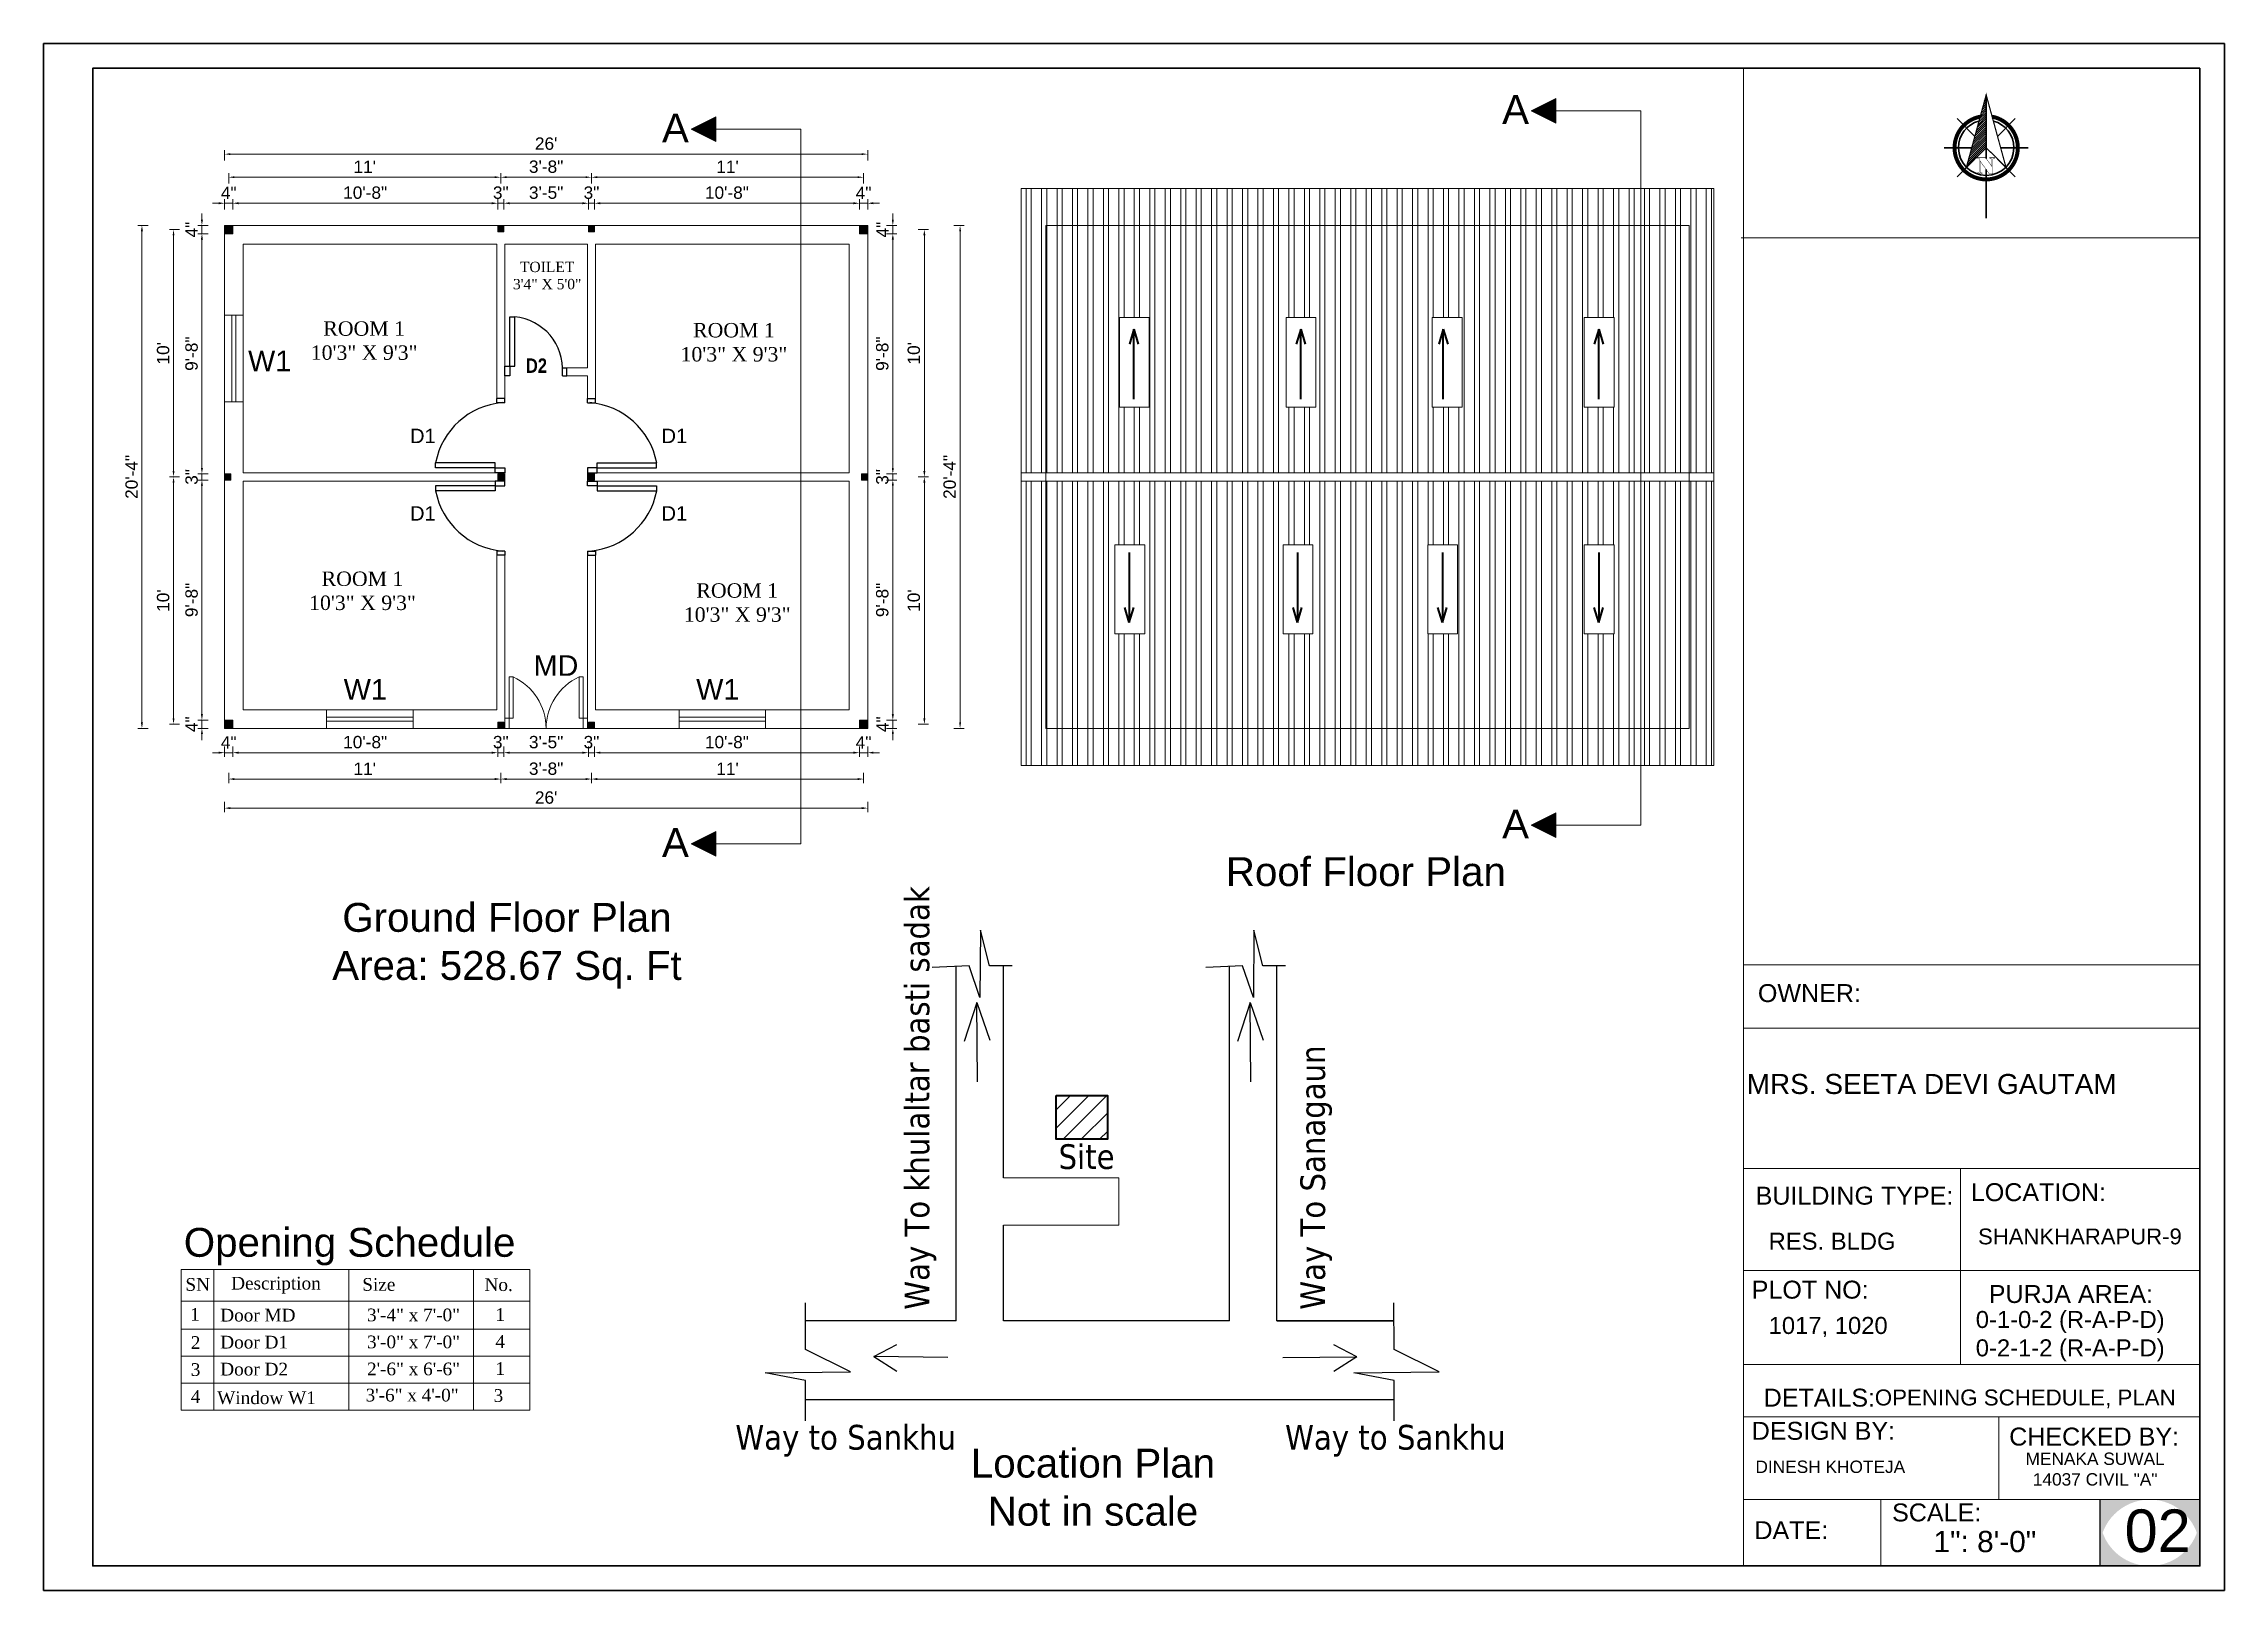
# Model space of a CAD drawing. Header units: inches. Extents: x 100101 to 119806, y -2288 to 8641.
# Drawn here: x 117488 to 118546, y 3458 to 4208 of the extents above; entities that cross this region are included whole.
import ezdxf

# ---------------------------------------------------------------- set-up
doc = ezdxf.new("R2010")
doc.units = ezdxf.units.IN
doc.header["$LTSCALE"] = 0.5
doc.header["$MEASUREMENT"] = 0
doc.header["$PDMODE"] = 66
for name, color, linetype, lineweight in [('DIM_LINE', 173, 'Continuous', 20), ('Dimention', 5, 'Continuous', 20), ('door', 202, 'Continuous', 5), ('DW-SEC', 24, 'Continuous', 25), ('Siteplan', 7, 'Continuous', 30), ('steps', 253, 'Continuous', 20), ('TEXT', 220, 'Continuous', 9), ('truss', 1, 'Continuous', 25), ('wall', 20, 'Continuous', 40), ('WALL - A', 1, 'Continuous', 40)]:
    doc.layers.add(name, color=color, linetype=linetype, lineweight=lineweight)
for name, color, linetype in [('DIMENSION', 5, 'Continuous'), ('REBARS', 5, 'Continuous'), ('RIVER', 140, 'Continuous')]:
    doc.layers.add(name, color=color, linetype=linetype)
doc.layers.add('Normal Wall', color=7, linetype='Continuous', lineweight=35, true_color=0xffaf89)
doc.layers.add('Rear Wall', color=7, linetype='Continuous', lineweight=20, true_color=0xd4e480)
doc.styles.add('DIM', font='tahoma.ttf')
doc.styles.add('Lettring Text', font='arial.ttf')
doc.styles.get("Standard").update_dxf_attribs({"font": 'arial.ttf'})
doc.styles.add('SwissBT', font='swiss.ttf', dxfattribs={"height": 12})
doc.styles.add('Times', font='times.ttf')
doc.dimstyles.new('Copy of Standard', dxfattribs={"dimtxt": 6, "dimasz": 2.875, "dimexe": 2, "dimexo": 4, "dimgap": 2, "dimtad": 1, "dimdec": 0, "dimrnd": 1, "dimzin": 0, "dimdsep": 46, "dimlunit": 4, "dimtxsty": 'Lettring Text', "dimcen": 0.1, "dimclrd": 7, "dimclre": 7, "dimclrt": 7, "dimazin": 0, "dimtfac": 0.645, "dimtdec": 0, "dimtmove": 1, "dimatfit": 0, "dimfxl": 3, "dimfxlon": 1, "dimtfillclr": 256, "dimtolj": 1, "dimtzin": 0, "dimlwd": -1, "dimlwe": -1, "dimarcsym": 2})
pattern_1 = [(45, (-241755.72797, 33094.28729), (-0.08838834765, 0.08838834765), [])]
pattern_2 = [(90, (-241998.146, 33094.287), (-7.5, 0), []), (90, (-241995.646, 33096.787), (-7.5, 0), [])]

msp = doc.modelspace()

# ---------------------------------------------------------------- texts
at = {"color": 0}
for s, p in [('OWNER:', (118319.4, 3743.2)), ('LOCATION:', (118422.7, 3646.6))]:
    msp.add_text(s, height=8.7, dxfattribs=at).set_placement(p)
at = {"color": 7, "linetype": 'ByBlock', "lineweight": 5}
msp.add_text('Opening Schedule', height=14, dxfattribs=at).set_placement((117555.7, 3619.6))
for s, insert, char_height, width, attachment_point in [('A', (118195.3, 4183.3), 14, 26.58, 1), ('A', (117787.7, 4174.3), 14, 26.58, 1), ('W1', (117586.9, 4059.3), 10, 44.166, 1), ('MD', (117725.4, 3911.5), 10, 44.166, 1), ('W1', (117633.3, 3899.9), 10, 44.166, 1), ('W1', (117804.3, 3899.9), 10, 44.166, 1), ('A', (118195.3, 3836.6), 14, 26.58, 1), ('A', (117787.7, 3827.6), 14, 26.58, 1), ('{\\fArial CE|b0|i0|c0|p34;Roof\\fArial CE|b0|i0|c238|p34; Floor Plan}', (118129.2, 3806.4), 14, 235.547, 5), ('{\\fArial CE|b0|i0|c238|p34;Ground Floor Plan\\PArea: \\fArial CE|b0|i0|c0|p34;528.67\\fArial CE|b0|i0|c238|p34; Sq. Ft}', (117712.5, 3770.5), 14, 235.547, 5), ('{\\fArial CE|b0|i0|c0|p34;Location Plan\\PNot in scale}', (117996.8, 3507.7), 14, 235.547, 5)]:
    msp.add_mtext(s, dxfattribs=dict(at, insert=insert, char_height=char_height, width=width, attachment_point=attachment_point))
at = {"layer": 'steps', "color": 7, "lineweight": 5, "ltscale": 0.3, "style": 'Times'}
for s, height, p in [('SN', 6.17, (117556.5, 3603.1)), ('Description', 6.169, (117578.7, 3603.7)), ('Size', 6.17, (117642.3, 3603.1)), ('No.', 6.17, (117701.6, 3603)), ('1', 6.17, (117558.8, 3588.6)), ('Door MD', 6.17, (117573.4, 3588.2)), ('3\'-4" x 7\'-0"', 6.169, (117644.6, 3588.3)), ('1', 6.17, (117706.9, 3588.5)), ('2', 6.17, (117559.1, 3574.9)), ('Door D1', 6.17, (117573.4, 3575.1)), ('3\'-0" x 7\'-0"', 6.169, (117644.6, 3575.2)), ('4', 6.17, (117706.9, 3575.4)), ('3', 6.17, (117559.1, 3561.8)), ('Door D2', 6.17, (117573.4, 3562)), ('2\'-6" x 6\'-6"', 6.169, (117644.6, 3562.1)), ('1', 6.17, (117706.9, 3562.3)), ('4', 6.17, (117559.1, 3548.7)), ('3\'-6" x 4\'-0"', 6.169, (117643.9, 3549.4)), ('3', 6.17, (117706, 3549.2)), ('Window W1', 6.17, (117571.9, 3548.1))]:
    msp.add_text(s, height=height, dxfattribs=at).set_placement(p)
at = {"layer": 'steps', "color": 7, "ltscale": 0.3, "width": 55.268, "attachment_point": 2}
for s, insert, char_height in [('{\\fTimes New Roman|b0|i0|c0|p18;TOILET\\P3\'4" X 5\'0"}', (117732, 4102.4), 5), ('{\\fTimes New Roman|b0|i0|c0|p18;ROOM 1\\P10\'3" X 9\'3"}', (117643.2, 4073.5), 7), ('{\\fTimes New Roman|b0|i0|c0|p18;ROOM 1\\P10\'3" X 9\'3"}', (117822.6, 4072.7), 7), ('{\\fTechnic|b1|i0|c2|p2;D2}', (117726.8, 4055.5), 7), ('{\\fTimes New Roman|b0|i0|c0|p18;ROOM 1\\P10\'3" X 9\'3"}', (117642.4, 3952.1), 7), ('{\\fTimes New Roman|b0|i0|c0|p18;ROOM 1\\P10\'3" X 9\'3"}', (117824.2, 3946.4), 7)]:
    msp.add_mtext(s, dxfattribs=dict(at, insert=insert, char_height=char_height))
at = {"layer": 'steps', "color": 7, "ltscale": 0.3, "char_height": 7, "attachment_point": 2}
for insert in [(117671.7, 4021.4), (117793.7, 4021.4), (117671.7, 3983.8), (117793.7, 3983.8)]:
    msp.add_mtext_dynamic_manual_height_columns('{\\W1;D1}', width=18.621, gutter_width=40, heights=[0], dxfattribs=dict(at, insert=insert))
at = {"layer": 'TEXT', "color": 0}
for s, height, p in [('OWNER:', 8.7, (118319.4, 3743.2)), ('LOCATION:', 8.7, (118422.7, 3646.6)), ('CHECKED BY:', 8.704, (118441.3, 3528)), ('CHECKED BY:', 8.704, (118441.3, 3528)), ('SCALE:', 8.7, (118384.5, 3491.2)), ('SCALE:', 8.7, (118384.5, 3491.2))]:
    msp.add_text(s, height=height, dxfattribs=at).set_placement(p)
at = {"layer": 'TEXT', "ltscale": 7, "char_height": 12, "width": 245.077, "attachment_point": 1, "style": 'DIM'}
for s, insert, rotation in [('Way To khulaltar basti sadak', (117905.4, 3593.9), 90), ('Way To Sanagaun', (118097.4, 3593.9), 90), ('Site', (117980.1, 3674.2), 0.0308), ('Way to Sankhu', (117823.3, 3538), 0.0308), ('Way to Sankhu', (118090, 3538), 0.0308)]:
    msp.add_mtext(s, dxfattribs=dict(at, insert=insert, rotation=rotation))
at = {"layer": 'TEXT', "color": 0, "linetype": 'ByBlock', "style": 'SwissBT'}
for s, insert, char_height, width, attachment_point in [('MRS. SEETA DEVI GAUTAM', (118403.7, 3708.3), 9.72, 217.511, 2), ('OPENING SCHEDULE, PLAN', (118376.1, 3555.2), 7.74, 268.532, 1), ('MENAKA SUWAL\\P14037 CIVIL "A"', (118483, 3524.6), 6, 88.549, 2), ('DINESH KHOTEJA', (118318.2, 3520.7), 6, 201.528, 1)]:
    msp.add_mtext(s, dxfattribs=dict(at, insert=insert, char_height=char_height, width=width, attachment_point=attachment_point))
at = {"layer": 'TEXT', "color": 0, "attachment_point": 1}
for s, insert, char_height, width in [('BUILDING TYPE:', (118318.3, 3653.6), 8.704, 148.555), ('BUILDING TYPE:', (118318.3, 3653.6), 8.704, 148.555), ('PLOT NO: ', (118316.4, 3608), 8.7, 138.027), ('PLOT NO: ', (118316.4, 3608), 8.7, 138.027), ('PURJA AREA:', (118431.4, 3605.9), 8.704, 197.582), ('PURJA AREA:', (118431.4, 3605.9), 8.704, 197.582), ('DETAILS: ', (118322.2, 3555.6), 8.7, 138.027), ('DESIGN BY:', (118316.4, 3539.5), 8.7, 138.027), ('DESIGN BY:', (118316.4, 3539.5), 8.7, 138.027), ('DATE:', (118317.7, 3491.3), 8.7, 34.818)]:
    msp.add_mtext(s, dxfattribs=dict(at, insert=insert, char_height=char_height, width=width))
at = {"layer": 'TEXT', "color": 0, "style": 'SwissBT'}
for s, insert, char_height, width, attachment_point in [('RES. BLDG', (118324.6, 3631.3), 8.26, 163.214, 1), ('RES. BLDG', (118324.6, 3631.3), 8.26, 163.214, 1), ('1017, 1020', (118324.6, 3590.4), 8.26, 163.214, 1), ('0-1-0-2 (R-A-P-D)\\P0-2-1-2 (R-A-P-D)', (118470.9, 3593.3), 8.256, 163.214, 2), ('02', (118497.3, 3497), 20.64, 20.158, 1)]:
    msp.add_mtext(s, dxfattribs=dict(at, insert=insert, char_height=char_height, width=width, attachment_point=attachment_point))
at = {"layer": 'TEXT', "color": 0, "linetype": 'ByBlock', "insert": (118426.2, 3633.3), "char_height": 7.671, "attachment_point": 1}
msp.add_mtext_dynamic_manual_height_columns('SHANKHARAPUR-9', width=381.035, gutter_width=1.53, heights=[0], dxfattribs=at)
at = {"layer": 'TEXT', "color": 0, "ltscale": 0.5, "insert": (118404.6, 3486.6), "char_height": 10.32, "width": 127.534, "attachment_point": 1, "style": 'SwissBT'}
msp.add_mtext('1": 8\'-0"', dxfattribs=at)
msp.add_mtext('1": 8\'-0"', dxfattribs=at)

# ---------------------------------------------------------------- blocks, each defined once
blk = doc.blocks.new('*X736')
at = {"color": 0}
for p, q in [((145.96, -414.6), (147.62, -412.94)), ((146.16, -413.87), (147.62, -412.41)), ((146.36, -413.14), (147.62, -411.88)), ((146.55, -412.41), (147.62, -411.35)), ((146.75, -411.68), (147.62, -410.82)), ((146.95, -410.95), (147.62, -410.29)), ((147.15, -410.22), (147.62, -409.76)), ((147.35, -409.49), (147.62, -409.23)), ((147.55, -408.76), (147.62, -408.7)), ((143.76, -422.63), (147.62, -418.77)), ((143.96, -421.9), (147.62, -418.24)), ((144.16, -421.17), (147.62, -417.71)), ((144.36, -420.44), (147.62, -417.18)), ((144.56, -419.71), (147.62, -416.65)), ((144.76, -418.98), (147.62, -416.12)), ((144.96, -418.25), (147.62, -415.59)), ((145.16, -417.52), (147.62, -415.06)), ((145.36, -416.79), (147.62, -414.53)), ((145.56, -416.06), (147.62, -414)), ((145.76, -415.33), (147.62, -413.47)), ((142.76, -426.28), (147.62, -421.42)), ((142.96, -425.55), (147.62, -420.89)), ((143.16, -424.82), (147.62, -420.36)), ((143.36, -424.09), (147.62, -419.83)), ((143.56, -423.36), (147.62, -419.3))]:
    blk.add_line(p, q, dxfattribs=at)
blk = doc.blocks.new('NORTH_15')
for p, q in [((-2.87, 2.87), (-7.37, 7.37)), ((0, 3.66), (0, 10.62)), ((2.87, 2.87), (7.37, 7.37)), ((-13.37, 0), (2.72, 0)), ((5.49, 0), (17.83, 0)), ((-2.87, -2.87), (-7.37, -7.37)), ((0, -3.66), (0, -10.62)), ((2.87, -2.87), (7.37, -7.37))]:
    blk.add_line(p, q)
at = {"const_width": 1}
for points in [[(0, -8, 1), (0, 8, 0.359415), (-7.86, 1.52, 1)], [(-7.86, -1.52, 0.359415), (0, -8, 1)]]:
    blk.add_lwpolyline(points, format="xyb", dxfattribs=at)
for points, const_width in [([(4.96, -5.01), (-13.37, 0), (4.9, 5), (0, 0), (4.96, -5.01)], 0.3), ([(5.93, -1.55), (6, -1.55), (6.07, -1.54), (6.13, -1.53), (6.17, -1.52), (6.22, -1.51), (6.26, -1.49), (6.28, -1.47), (6.3, -1.45), (6.32, -1.42), (6.33, -1.39), (6.35, -1.34), (6.36, -1.29), (6.37, -1.23), (6.38, -1.16), (6.38, -1.08), (6.38, -1), (6.54, -1), (6.54, -2.34), (6.38, -2.34), (6.38, -2.3), (6.38, -2.23), (6.38, -2.16), (6.37, -2.09), (6.36, -2.04), (6.35, -1.99), (6.33, -1.95), (6.32, -1.91), (6.3, -1.88), (6.28, -1.86), (6.26, -1.83), (6.22, -1.81), (6.18, -1.8), (6.13, -1.78), (6.07, -1.77), (6.01, -1.76), (5.95, -1.76), (2.66, -1.76), (2.66, -2.34), (2.5, -2.34), (2.5, -0.16), (4.71, 1.44), (3.14, 1.44), (3.07, 1.44), (3, 1.43), (2.94, 1.42), (2.89, 1.41), (2.85, 1.4), (2.81, 1.38), (2.78, 1.36), (2.76, 1.34), (2.74, 1.31), (2.72, 1.27), (2.7, 1.22), (2.69, 1.17), (2.68, 1.11), (2.67, 1.04), (2.66, 0.97), (2.66, 0.89), (2.66, 0.87), (2.5, 0.87), (2.5, 2.21), (2.66, 2.21), (2.66, 2.17), (2.66, 2.09), (2.67, 2.03), (2.68, 1.97), (2.69, 1.91), (2.7, 1.86), (2.71, 1.82), (2.73, 1.78), (2.75, 1.76), (2.77, 1.74), (2.8, 1.72), (2.85, 1.7), (2.89, 1.68), (2.94, 1.67), (3, 1.66), (3.07, 1.66), (3.14, 1.66), (6.54, 1.66), (6.54, 0.75), (3.33, -1.55), (5.93, -1.55), (5.93, -1.55)], 0.1)]:
    blk.add_lwpolyline(points, dxfattribs=dict(const_width=const_width))
for start, end in [(90, 164.973), (270, 90), (195.027, 270)]:
    blk.add_arc((0, 0), 7, start, end)
at = {"rotation": 90}
blk.add_blockref('*X736', (-421.89, -147.62), dxfattribs=at)
blk = doc.blocks.new('A$C0BDB7EE9')
at = {"layer": 'Siteplan', "xscale": 2.999999999999779, "yscale": 2.999999999999779, "zscale": 2.999999999999779, "rotation": 247.8612575918487}
blk.add_blockref('NORTH_15', (20.2, 49.5), dxfattribs=at)
blk = doc.blocks.new('A$C327B4BBD')
at = {"layer": 'Dimention', "ltscale": 0.3, "xscale": 1.171875000000082, "yscale": 1.171875000000082, "zscale": 1.171875000000082, "rotation": 112.1387424081494}
blk.add_blockref('A$C0BDB7EE9', (16.1, 0), dxfattribs=at)
blk = doc.blocks.new('*D750')
at = {"layer": 'Defpoints', "color": 0, "ltscale": 0.3, "transparency": 16777216}
for p in [(117579.5, 4130.8), (117575.5, 4120), (117579.5, 4120)]:
    blk.add_point(p, dxfattribs=at)
at = {"layer": 'steps', "color": 7, "ltscale": 0.3, "transparency": 16777216}
for p, q in [((117572.6, 4130.8), (117569.7, 4130.8)), ((117575.5, 4127.8), (117575.5, 4132.8)), ((117575.5, 4130.8), (117579.5, 4130.8)), ((117579.5, 4127.8), (117579.5, 4132.8)), ((117582.3, 4130.8), (117585.2, 4130.8))]:
    blk.add_line(p, q, dxfattribs=at)
for points in [[(117572.6, 4131.3), (117572.6, 4130.3), (117575.5, 4130.8)], [(117582.3, 4131.3), (117582.3, 4130.3), (117579.5, 4130.8)]]:
    blk.add_solid(points, dxfattribs=at)
at = {"layer": 'steps', "color": 7, "ltscale": 0.3, "transparency": 16777216, "insert": (117577.5, 4135.8), "char_height": 6, "attachment_point": 5, "style": 'Lettring Text'}
blk.add_mtext('\\A1;4"', dxfattribs=at)
blk = doc.blocks.new('*D751')
at = {"layer": 'Defpoints', "color": 0, "ltscale": 0.5, "transparency": 16777216}
for p in [(117708, 4130.8), (117579.5, 4120), (117708, 4120)]:
    blk.add_point(p, dxfattribs=at)
at = {"layer": 'steps', "color": 7, "ltscale": 0.5, "transparency": 16777216}
for p, q in [((117579.5, 4127.8), (117579.5, 4132.8)), ((117582.3, 4130.8), (117705.1, 4130.8)), ((117708, 4127.8), (117708, 4132.8))]:
    blk.add_line(p, q, dxfattribs=at)
for points in [[(117582.3, 4131.3), (117582.3, 4130.3), (117579.5, 4130.8)], [(117705.1, 4131.3), (117705.1, 4130.3), (117708, 4130.8)]]:
    blk.add_solid(points, dxfattribs=at)
at = {"layer": 'steps', "color": 7, "ltscale": 0.5, "transparency": 16777216, "insert": (117643.7, 4135.9), "char_height": 6, "attachment_point": 5, "style": 'Lettring Text'}
blk.add_mtext('\\A1;10\'-8"', dxfattribs=at)
blk = doc.blocks.new('*D752')
at = {"layer": 'Defpoints', "color": 0, "ltscale": 0.5, "transparency": 16777216}
for p in [(117711, 4130.8), (117708, 4120), (117711, 4120)]:
    blk.add_point(p, dxfattribs=at)
at = {"layer": 'steps', "color": 7, "ltscale": 0.5, "transparency": 16777216}
for p, q in [((117705.1, 4130.8), (117702.2, 4130.8)), ((117708, 4127.8), (117708, 4132.8)), ((117708, 4130.8), (117711, 4130.8)), ((117711, 4127.8), (117711, 4132.8)), ((117713.8, 4130.8), (117716.7, 4130.8))]:
    blk.add_line(p, q, dxfattribs=at)
for points in [[(117705.1, 4131.3), (117705.1, 4130.3), (117708, 4130.8)], [(117713.8, 4131.3), (117713.8, 4130.3), (117711, 4130.8)]]:
    blk.add_solid(points, dxfattribs=at)
at = {"layer": 'steps', "color": 7, "ltscale": 0.5, "transparency": 16777216, "insert": (117709.5, 4135.9), "char_height": 6, "attachment_point": 5, "style": 'Lettring Text'}
blk.add_mtext('\\A1;3"', dxfattribs=at)
blk = doc.blocks.new('*D753')
at = {"layer": 'Defpoints', "color": 0, "ltscale": 0.5, "transparency": 16777216}
for p in [(117752, 4130.8), (117711, 4120), (117752, 4120)]:
    blk.add_point(p, dxfattribs=at)
at = {"layer": 'steps', "color": 7, "ltscale": 0.5, "transparency": 16777216}
for p, q in [((117711, 4127.8), (117711, 4132.8)), ((117713.8, 4130.8), (117749.1, 4130.8)), ((117752, 4127.8), (117752, 4132.8))]:
    blk.add_line(p, q, dxfattribs=at)
for points in [[(117713.8, 4131.3), (117713.8, 4130.3), (117711, 4130.8)], [(117749.1, 4131.3), (117749.1, 4130.3), (117752, 4130.8)]]:
    blk.add_solid(points, dxfattribs=at)
at = {"layer": 'steps', "color": 7, "ltscale": 0.5, "transparency": 16777216, "insert": (117731.5, 4135.9), "char_height": 6, "attachment_point": 5, "style": 'Lettring Text'}
blk.add_mtext('\\A1;3\'-5"', dxfattribs=at)
blk = doc.blocks.new('*D754')
at = {"layer": 'Defpoints', "color": 0, "ltscale": 0.5, "transparency": 16777216}
for p in [(117755, 4130.8), (117752, 4120), (117755, 4120)]:
    blk.add_point(p, dxfattribs=at)
at = {"layer": 'steps', "color": 7, "ltscale": 0.5, "transparency": 16777216}
for p, q in [((117749.1, 4130.8), (117746.2, 4130.8)), ((117752, 4127.8), (117752, 4132.8)), ((117752, 4130.8), (117755, 4130.8)), ((117755, 4127.8), (117755, 4132.8)), ((117757.8, 4130.8), (117760.7, 4130.8))]:
    blk.add_line(p, q, dxfattribs=at)
for points in [[(117749.1, 4131.3), (117749.1, 4130.3), (117752, 4130.8)], [(117757.8, 4131.3), (117757.8, 4130.3), (117755, 4130.8)]]:
    blk.add_solid(points, dxfattribs=at)
at = {"layer": 'steps', "color": 7, "ltscale": 0.5, "transparency": 16777216, "insert": (117753.5, 4135.9), "char_height": 6, "attachment_point": 5, "style": 'Lettring Text'}
blk.add_mtext('\\A1;3"', dxfattribs=at)
blk = doc.blocks.new('*D755')
at = {"layer": 'Defpoints', "color": 0, "ltscale": 0.5, "transparency": 16777216}
for p in [(117883.5, 4130.8), (117755, 4120), (117883.5, 4120)]:
    blk.add_point(p, dxfattribs=at)
at = {"layer": 'steps', "color": 7, "ltscale": 0.5, "transparency": 16777216}
for p, q in [((117755, 4127.8), (117755, 4132.8)), ((117757.8, 4130.8), (117880.6, 4130.8)), ((117883.5, 4127.8), (117883.5, 4132.8))]:
    blk.add_line(p, q, dxfattribs=at)
for points in [[(117757.8, 4131.3), (117757.8, 4130.3), (117755, 4130.8)], [(117880.6, 4131.3), (117880.6, 4130.3), (117883.5, 4130.8)]]:
    blk.add_solid(points, dxfattribs=at)
at = {"layer": 'steps', "color": 7, "ltscale": 0.5, "transparency": 16777216, "insert": (117819.2, 4135.9), "char_height": 6, "attachment_point": 5, "style": 'Lettring Text'}
blk.add_mtext('\\A1;10\'-8"', dxfattribs=at)
blk = doc.blocks.new('*D756')
at = {"layer": 'Defpoints', "color": 0, "ltscale": 0.5, "transparency": 16777216}
for p in [(117887.5, 4130.8), (117883.5, 4120), (117887.5, 4120)]:
    blk.add_point(p, dxfattribs=at)
at = {"layer": 'steps', "color": 7, "ltscale": 0.5, "transparency": 16777216}
for p, q in [((117880.6, 4130.8), (117877.7, 4130.8)), ((117883.5, 4127.8), (117883.5, 4132.8)), ((117883.5, 4130.8), (117887.5, 4130.8)), ((117887.5, 4127.8), (117887.5, 4132.8)), ((117890.3, 4130.8), (117893.2, 4130.8))]:
    blk.add_line(p, q, dxfattribs=at)
for points in [[(117880.6, 4131.3), (117880.6, 4130.3), (117883.5, 4130.8)], [(117890.3, 4131.3), (117890.3, 4130.3), (117887.5, 4130.8)]]:
    blk.add_solid(points, dxfattribs=at)
at = {"layer": 'steps', "color": 7, "ltscale": 0.5, "transparency": 16777216, "insert": (117885.5, 4135.8), "char_height": 6, "attachment_point": 5, "style": 'Lettring Text'}
blk.add_mtext('\\A1;4"', dxfattribs=at)
blk = doc.blocks.new('*D757')
at = {"layer": 'Defpoints', "color": 0, "ltscale": 0.5, "transparency": 16777216}
for p in [(117709.5, 4143.4), (117577.5, 4118), (117709.5, 4118.5)]:
    blk.add_point(p, dxfattribs=at)
at = {"layer": 'steps', "color": 7, "ltscale": 0.5, "transparency": 16777216}
for p, q in [((117577.5, 4140.4), (117577.5, 4145.4)), ((117580.3, 4143.4), (117706.6, 4143.4)), ((117709.5, 4140.4), (117709.5, 4145.4))]:
    blk.add_line(p, q, dxfattribs=at)
for points in [[(117580.3, 4143.9), (117580.3, 4143), (117577.5, 4143.4)], [(117706.6, 4143.9), (117706.6, 4143), (117709.5, 4143.4)]]:
    blk.add_solid(points, dxfattribs=at)
at = {"layer": 'steps', "color": 7, "ltscale": 0.5, "transparency": 16777216, "insert": (117643.5, 4148.5), "char_height": 6, "attachment_point": 5, "style": 'Lettring Text'}
blk.add_mtext("\\A1;11'", dxfattribs=at)
blk = doc.blocks.new('*D758')
at = {"layer": 'Defpoints', "color": 0, "ltscale": 0.5, "transparency": 16777216}
for p in [(117753.5, 4143.4), (117709.5, 4118.5), (117753.5, 4118.5)]:
    blk.add_point(p, dxfattribs=at)
at = {"layer": 'steps', "color": 7, "ltscale": 0.5, "transparency": 16777216}
for p, q in [((117709.5, 4140.4), (117709.5, 4145.4)), ((117712.3, 4143.4), (117750.6, 4143.4)), ((117753.5, 4140.4), (117753.5, 4145.4))]:
    blk.add_line(p, q, dxfattribs=at)
for points in [[(117712.3, 4143.9), (117712.3, 4143), (117709.5, 4143.4)], [(117750.6, 4143.9), (117750.6, 4143), (117753.5, 4143.4)]]:
    blk.add_solid(points, dxfattribs=at)
at = {"layer": 'steps', "color": 7, "ltscale": 0.5, "transparency": 16777216, "insert": (117731.5, 4148.5), "char_height": 6, "attachment_point": 5, "style": 'Lettring Text'}
blk.add_mtext('\\A1;3\'-8"', dxfattribs=at)
blk = doc.blocks.new('*D759')
at = {"layer": 'Defpoints', "color": 0, "ltscale": 0.5, "transparency": 16777216}
for p in [(117885.5, 4143.4), (117753.5, 4118.5), (117885.5, 4118)]:
    blk.add_point(p, dxfattribs=at)
at = {"layer": 'steps', "color": 7, "ltscale": 0.5, "transparency": 16777216}
for p, q in [((117753.5, 4140.4), (117753.5, 4145.4)), ((117756.3, 4143.4), (117882.6, 4143.4)), ((117885.5, 4140.4), (117885.5, 4145.4))]:
    blk.add_line(p, q, dxfattribs=at)
for points in [[(117756.3, 4143.9), (117756.3, 4143), (117753.5, 4143.4)], [(117882.6, 4143.9), (117882.6, 4143), (117885.5, 4143.4)]]:
    blk.add_solid(points, dxfattribs=at)
at = {"layer": 'steps', "color": 7, "ltscale": 0.5, "transparency": 16777216, "insert": (117819.5, 4148.5), "char_height": 6, "attachment_point": 5, "style": 'Lettring Text'}
blk.add_mtext("\\A1;11'", dxfattribs=at)
blk = doc.blocks.new('*D760')
at = {"layer": 'Defpoints', "color": 0, "ltscale": 0.5, "transparency": 16777216}
for p in [(117887.5, 4154.6), (117575.5, 4120), (117887.5, 4120)]:
    blk.add_point(p, dxfattribs=at)
at = {"layer": 'steps', "color": 7, "ltscale": 0.5, "transparency": 16777216}
for p, q in [((117575.5, 4151.6), (117575.5, 4156.6)), ((117578.3, 4154.6), (117884.6, 4154.6)), ((117887.5, 4151.6), (117887.5, 4156.6))]:
    blk.add_line(p, q, dxfattribs=at)
for points in [[(117578.3, 4155.1), (117578.3, 4154.2), (117575.5, 4154.6)], [(117884.6, 4155.1), (117884.6, 4154.2), (117887.5, 4154.6)]]:
    blk.add_solid(points, dxfattribs=at)
at = {"layer": 'steps', "color": 7, "ltscale": 0.5, "transparency": 16777216, "insert": (117731.5, 4159.7), "char_height": 6, "attachment_point": 5, "style": 'Lettring Text'}
blk.add_mtext("\\A1;26'", dxfattribs=at)
blk = doc.blocks.new('*D761')
at = {"layer": 'Defpoints', "color": 0, "ltscale": 0.5, "transparency": 16777216}
for p in [(117575.5, 3876), (117579.5, 3876), (117579.5, 3864.2)]:
    blk.add_point(p, dxfattribs=at)
at = {"layer": 'steps', "color": 7, "ltscale": 0.5, "transparency": 16777216}
for p, q in [((117572.6, 3864.2), (117569.7, 3864.2)), ((117575.5, 3867.2), (117575.5, 3862.2)), ((117575.5, 3864.2), (117579.5, 3864.2)), ((117579.5, 3867.2), (117579.5, 3862.2)), ((117582.3, 3864.2), (117585.2, 3864.2))]:
    blk.add_line(p, q, dxfattribs=at)
for points in [[(117572.6, 3864.7), (117572.6, 3863.7), (117575.5, 3864.2)], [(117582.3, 3864.7), (117582.3, 3863.7), (117579.5, 3864.2)]]:
    blk.add_solid(points, dxfattribs=at)
at = {"layer": 'steps', "color": 7, "ltscale": 0.5, "transparency": 16777216, "insert": (117577.5, 3869.2), "char_height": 6, "attachment_point": 5, "style": 'Lettring Text'}
blk.add_mtext('\\A1;4"', dxfattribs=at)
blk = doc.blocks.new('*D762')
at = {"layer": 'Defpoints', "color": 0, "ltscale": 0.5, "transparency": 16777216}
for p in [(117579.5, 3876), (117708, 3876), (117708, 3864.2)]:
    blk.add_point(p, dxfattribs=at)
at = {"layer": 'steps', "color": 7, "ltscale": 0.5, "transparency": 16777216}
for p, q in [((117579.5, 3867.2), (117579.5, 3862.2)), ((117582.3, 3864.2), (117705.1, 3864.2)), ((117708, 3867.2), (117708, 3862.2))]:
    blk.add_line(p, q, dxfattribs=at)
for points in [[(117582.3, 3864.7), (117582.3, 3863.7), (117579.5, 3864.2)], [(117705.1, 3864.7), (117705.1, 3863.7), (117708, 3864.2)]]:
    blk.add_solid(points, dxfattribs=at)
at = {"layer": 'steps', "color": 7, "ltscale": 0.5, "transparency": 16777216, "insert": (117643.7, 3869.3), "char_height": 6, "attachment_point": 5, "style": 'Lettring Text'}
blk.add_mtext('\\A1;10\'-8"', dxfattribs=at)
blk = doc.blocks.new('*D763')
at = {"layer": 'Defpoints', "color": 0, "ltscale": 0.5, "transparency": 16777216}
for p in [(117708, 3876), (117711, 3876), (117711, 3864.2)]:
    blk.add_point(p, dxfattribs=at)
at = {"layer": 'steps', "color": 7, "ltscale": 0.5, "transparency": 16777216}
for p, q in [((117705.1, 3864.2), (117702.2, 3864.2)), ((117708, 3867.2), (117708, 3862.2)), ((117708, 3864.2), (117711, 3864.2)), ((117711, 3867.2), (117711, 3862.2)), ((117713.8, 3864.2), (117716.7, 3864.2))]:
    blk.add_line(p, q, dxfattribs=at)
for points in [[(117705.1, 3864.7), (117705.1, 3863.7), (117708, 3864.2)], [(117713.8, 3864.7), (117713.8, 3863.7), (117711, 3864.2)]]:
    blk.add_solid(points, dxfattribs=at)
at = {"layer": 'steps', "color": 7, "ltscale": 0.5, "transparency": 16777216, "insert": (117709.5, 3869.3), "char_height": 6, "attachment_point": 5, "style": 'Lettring Text'}
blk.add_mtext('\\A1;3"', dxfattribs=at)
blk = doc.blocks.new('*D764')
at = {"layer": 'Defpoints', "color": 0, "ltscale": 0.5, "transparency": 16777216}
for p in [(117711, 3876), (117752, 3876), (117752, 3864.2)]:
    blk.add_point(p, dxfattribs=at)
at = {"layer": 'steps', "color": 7, "ltscale": 0.5, "transparency": 16777216}
for p, q in [((117711, 3867.2), (117711, 3862.2)), ((117713.8, 3864.2), (117749.1, 3864.2)), ((117752, 3867.2), (117752, 3862.2))]:
    blk.add_line(p, q, dxfattribs=at)
for points in [[(117713.8, 3864.7), (117713.8, 3863.7), (117711, 3864.2)], [(117749.1, 3864.7), (117749.1, 3863.7), (117752, 3864.2)]]:
    blk.add_solid(points, dxfattribs=at)
at = {"layer": 'steps', "color": 7, "ltscale": 0.5, "transparency": 16777216, "insert": (117731.5, 3869.3), "char_height": 6, "attachment_point": 5, "style": 'Lettring Text'}
blk.add_mtext('\\A1;3\'-5"', dxfattribs=at)
blk = doc.blocks.new('*D765')
at = {"layer": 'Defpoints', "color": 0, "ltscale": 0.5, "transparency": 16777216}
for p in [(117752, 3876), (117755, 3876), (117755, 3864.2)]:
    blk.add_point(p, dxfattribs=at)
at = {"layer": 'steps', "color": 7, "ltscale": 0.5, "transparency": 16777216}
for p, q in [((117749.1, 3864.2), (117746.2, 3864.2)), ((117752, 3867.2), (117752, 3862.2)), ((117752, 3864.2), (117755, 3864.2)), ((117755, 3867.2), (117755, 3862.2)), ((117757.8, 3864.2), (117760.7, 3864.2))]:
    blk.add_line(p, q, dxfattribs=at)
for points in [[(117749.1, 3864.7), (117749.1, 3863.7), (117752, 3864.2)], [(117757.8, 3864.7), (117757.8, 3863.7), (117755, 3864.2)]]:
    blk.add_solid(points, dxfattribs=at)
at = {"layer": 'steps', "color": 7, "ltscale": 0.5, "transparency": 16777216, "insert": (117753.5, 3869.3), "char_height": 6, "attachment_point": 5, "style": 'Lettring Text'}
blk.add_mtext('\\A1;3"', dxfattribs=at)
blk = doc.blocks.new('*D766')
at = {"layer": 'Defpoints', "color": 0, "ltscale": 0.5, "transparency": 16777216}
for p in [(117755, 3876), (117883.5, 3876), (117883.5, 3864.2)]:
    blk.add_point(p, dxfattribs=at)
at = {"layer": 'steps', "color": 7, "ltscale": 0.5, "transparency": 16777216}
for p, q in [((117755, 3867.2), (117755, 3862.2)), ((117757.8, 3864.2), (117880.6, 3864.2)), ((117883.5, 3867.2), (117883.5, 3862.2))]:
    blk.add_line(p, q, dxfattribs=at)
for points in [[(117757.8, 3864.7), (117757.8, 3863.7), (117755, 3864.2)], [(117880.6, 3864.7), (117880.6, 3863.7), (117883.5, 3864.2)]]:
    blk.add_solid(points, dxfattribs=at)
at = {"layer": 'steps', "color": 7, "ltscale": 0.5, "transparency": 16777216, "insert": (117819.2, 3869.3), "char_height": 6, "attachment_point": 5, "style": 'Lettring Text'}
blk.add_mtext('\\A1;10\'-8"', dxfattribs=at)
blk = doc.blocks.new('*D767')
at = {"layer": 'Defpoints', "color": 0, "ltscale": 0.5, "transparency": 16777216}
for p in [(117883.5, 3876), (117887.5, 3876), (117887.5, 3864.2)]:
    blk.add_point(p, dxfattribs=at)
at = {"layer": 'steps', "color": 7, "ltscale": 0.5, "transparency": 16777216}
for p, q in [((117880.6, 3864.2), (117877.7, 3864.2)), ((117883.5, 3867.2), (117883.5, 3862.2)), ((117883.5, 3864.2), (117887.5, 3864.2)), ((117887.5, 3867.2), (117887.5, 3862.2)), ((117890.3, 3864.2), (117893.2, 3864.2))]:
    blk.add_line(p, q, dxfattribs=at)
for points in [[(117880.6, 3864.7), (117880.6, 3863.7), (117883.5, 3864.2)], [(117890.3, 3864.7), (117890.3, 3863.7), (117887.5, 3864.2)]]:
    blk.add_solid(points, dxfattribs=at)
at = {"layer": 'steps', "color": 7, "ltscale": 0.5, "transparency": 16777216, "insert": (117885.5, 3869.2), "char_height": 6, "attachment_point": 5, "style": 'Lettring Text'}
blk.add_mtext('\\A1;4"', dxfattribs=at)
blk = doc.blocks.new('*D768')
at = {"layer": 'Defpoints', "color": 0, "ltscale": 0.5, "transparency": 16777216}
for p in [(117887.5, 4120), (117887.5, 4116), (117899.7, 4116)]:
    blk.add_point(p, dxfattribs=at)
at = {"layer": 'steps', "color": 7, "ltscale": 0.5, "transparency": 16777216}
for p, q in [((117896.7, 4120), (117901.7, 4120)), ((117896.7, 4116), (117901.7, 4116)), ((117899.7, 4122.9), (117899.7, 4125.8)), ((117899.7, 4120), (117899.7, 4116)), ((117899.7, 4113.2), (117899.7, 4110.3))]:
    blk.add_line(p, q, dxfattribs=at)
for points in [[(117899.2, 4122.9), (117900.2, 4122.9), (117899.7, 4120)], [(117899.2, 4113.2), (117900.2, 4113.2), (117899.7, 4116)]]:
    blk.add_solid(points, dxfattribs=at)
at = {"layer": 'steps', "color": 7, "ltscale": 0.5, "transparency": 16777216, "insert": (117894.7, 4118), "char_height": 6, "attachment_point": 5, "rotation": 90, "style": 'Lettring Text'}
blk.add_mtext('\\A1;4"', dxfattribs=at)
blk = doc.blocks.new('*D769')
at = {"layer": 'Defpoints', "color": 0, "ltscale": 0.5, "transparency": 16777216}
for p in [(117887.5, 4116), (117887.5, 3999.5), (117899.7, 3999.5)]:
    blk.add_point(p, dxfattribs=at)
at = {"layer": 'steps', "color": 7, "ltscale": 0.5, "transparency": 16777216}
for p, q in [((117896.7, 4116), (117901.7, 4116)), ((117899.7, 4113.2), (117899.7, 4002.4)), ((117896.7, 3999.5), (117901.7, 3999.5))]:
    blk.add_line(p, q, dxfattribs=at)
for points in [[(117899.2, 4113.2), (117900.2, 4113.2), (117899.7, 4116)], [(117899.2, 4002.4), (117900.2, 4002.4), (117899.7, 3999.5)]]:
    blk.add_solid(points, dxfattribs=at)
at = {"layer": 'steps', "color": 7, "ltscale": 0.5, "transparency": 16777216, "insert": (117894.6, 4057.8), "char_height": 6, "attachment_point": 5, "rotation": 90, "style": 'Lettring Text'}
blk.add_mtext('\\A1;9\'-8"', dxfattribs=at)
blk = doc.blocks.new('*D770')
at = {"layer": 'Defpoints', "color": 0, "ltscale": 0.5, "transparency": 16777216}
for p in [(117887.5, 3999.5), (117887.5, 3996.5), (117899.7, 3996.5)]:
    blk.add_point(p, dxfattribs=at)
at = {"layer": 'steps', "color": 7, "ltscale": 0.5, "transparency": 16777216}
for p, q in [((117896.7, 3999.5), (117901.7, 3999.5)), ((117899.7, 4002.4), (117899.7, 4005.3)), ((117899.7, 3999.5), (117899.7, 3996.5)), ((117896.7, 3996.5), (117901.7, 3996.5)), ((117899.7, 3993.7), (117899.7, 3990.8))]:
    blk.add_line(p, q, dxfattribs=at)
for points in [[(117899.2, 4002.4), (117900.2, 4002.4), (117899.7, 3999.5)], [(117899.2, 3993.7), (117900.2, 3993.7), (117899.7, 3996.5)]]:
    blk.add_solid(points, dxfattribs=at)
at = {"layer": 'steps', "color": 7, "ltscale": 0.5, "transparency": 16777216, "insert": (117894.6, 3998), "char_height": 6, "attachment_point": 5, "rotation": 90, "style": 'Lettring Text'}
blk.add_mtext('\\A1;3"', dxfattribs=at)
blk = doc.blocks.new('*D771')
at = {"layer": 'Defpoints', "color": 0, "ltscale": 0.5, "transparency": 16777216}
for p in [(117887.5, 3996.5), (117887.5, 3880), (117899.7, 3880)]:
    blk.add_point(p, dxfattribs=at)
at = {"layer": 'steps', "color": 7, "ltscale": 0.5, "transparency": 16777216}
for p, q in [((117896.7, 3996.5), (117901.7, 3996.5)), ((117899.7, 3993.7), (117899.7, 3882.9)), ((117896.7, 3880), (117901.7, 3880))]:
    blk.add_line(p, q, dxfattribs=at)
for points in [[(117899.2, 3993.7), (117900.2, 3993.7), (117899.7, 3996.5)], [(117899.2, 3882.9), (117900.2, 3882.9), (117899.7, 3880)]]:
    blk.add_solid(points, dxfattribs=at)
at = {"layer": 'steps', "color": 7, "ltscale": 0.5, "transparency": 16777216, "insert": (117894.6, 3938.3), "char_height": 6, "attachment_point": 5, "rotation": 90, "style": 'Lettring Text'}
blk.add_mtext('\\A1;9\'-8"', dxfattribs=at)
blk = doc.blocks.new('*D772')
at = {"layer": 'Defpoints', "color": 0, "ltscale": 0.5, "transparency": 16777216}
for p in [(117887.5, 3880), (117887.5, 3876), (117899.7, 3876)]:
    blk.add_point(p, dxfattribs=at)
at = {"layer": 'steps', "color": 7, "ltscale": 0.5, "transparency": 16777216}
for p, q in [((117899.7, 3882.9), (117899.7, 3885.8)), ((117896.7, 3880), (117901.7, 3880)), ((117896.7, 3876), (117901.7, 3876)), ((117899.7, 3880), (117899.7, 3876)), ((117899.7, 3873.2), (117899.7, 3870.3))]:
    blk.add_line(p, q, dxfattribs=at)
for points in [[(117899.2, 3882.9), (117900.2, 3882.9), (117899.7, 3880)], [(117899.2, 3873.2), (117900.2, 3873.2), (117899.7, 3876)]]:
    blk.add_solid(points, dxfattribs=at)
at = {"layer": 'steps', "color": 7, "ltscale": 0.5, "transparency": 16777216, "insert": (117894.7, 3878), "char_height": 6, "attachment_point": 5, "rotation": 90, "style": 'Lettring Text'}
blk.add_mtext('\\A1;4"', dxfattribs=at)
blk = doc.blocks.new('*D773')
at = {"layer": 'Defpoints', "color": 0, "ltscale": 0.5, "transparency": 16777216}
for p in [(117564.5, 3880), (117575.5, 3880), (117575.5, 3876)]:
    blk.add_point(p, dxfattribs=at)
at = {"layer": 'steps', "color": 7, "ltscale": 0.5, "transparency": 16777216}
for p, q in [((117564.5, 3882.9), (117564.5, 3885.8)), ((117567.5, 3880), (117562.5, 3880)), ((117567.5, 3876), (117562.5, 3876)), ((117564.5, 3876), (117564.5, 3880)), ((117564.5, 3873.2), (117564.5, 3870.3))]:
    blk.add_line(p, q, dxfattribs=at)
for points in [[(117564, 3882.9), (117565, 3882.9), (117564.5, 3880)], [(117564, 3873.2), (117565, 3873.2), (117564.5, 3876)]]:
    blk.add_solid(points, dxfattribs=at)
at = {"layer": 'steps', "color": 7, "ltscale": 0.5, "transparency": 16777216, "insert": (117559.5, 3878), "char_height": 6, "attachment_point": 5, "rotation": 90, "style": 'Lettring Text'}
blk.add_mtext('\\A1;4"', dxfattribs=at)
blk = doc.blocks.new('*D774')
at = {"layer": 'Defpoints', "color": 0, "ltscale": 0.5, "transparency": 16777216}
for p in [(117577.5, 3878), (117709.5, 3877.5), (117709.5, 3851.4)]:
    blk.add_point(p, dxfattribs=at)
at = {"layer": 'steps', "color": 7, "ltscale": 0.5, "transparency": 16777216}
for p, q in [((117577.5, 3854.4), (117577.5, 3849.4)), ((117580.3, 3851.4), (117706.6, 3851.4)), ((117709.5, 3854.4), (117709.5, 3849.4))]:
    blk.add_line(p, q, dxfattribs=at)
for points in [[(117580.3, 3851.9), (117580.3, 3850.9), (117577.5, 3851.4)], [(117706.6, 3851.9), (117706.6, 3850.9), (117709.5, 3851.4)]]:
    blk.add_solid(points, dxfattribs=at)
at = {"layer": 'steps', "color": 7, "ltscale": 0.5, "transparency": 16777216, "insert": (117643.5, 3856.4), "char_height": 6, "attachment_point": 5, "style": 'Lettring Text'}
blk.add_mtext("\\A1;11'", dxfattribs=at)
blk = doc.blocks.new('*D775')
at = {"layer": 'Defpoints', "color": 0, "ltscale": 0.5, "transparency": 16777216}
for p in [(117575.5, 3876), (117887.5, 3876), (117887.5, 3837.3)]:
    blk.add_point(p, dxfattribs=at)
at = {"layer": 'steps', "color": 7, "ltscale": 0.5, "transparency": 16777216}
for p, q in [((117575.5, 3840.3), (117575.5, 3835.3)), ((117578.3, 3837.3), (117884.6, 3837.3)), ((117887.5, 3840.3), (117887.5, 3835.3))]:
    blk.add_line(p, q, dxfattribs=at)
for points in [[(117578.3, 3837.8), (117578.3, 3836.8), (117575.5, 3837.3)], [(117884.6, 3837.8), (117884.6, 3836.8), (117887.5, 3837.3)]]:
    blk.add_solid(points, dxfattribs=at)
at = {"layer": 'steps', "color": 7, "ltscale": 0.5, "transparency": 16777216, "insert": (117731.5, 3842.4), "char_height": 6, "attachment_point": 5, "style": 'Lettring Text'}
blk.add_mtext("\\A1;26'", dxfattribs=at)
blk = doc.blocks.new('*D776')
at = {"layer": 'Defpoints', "color": 0, "ltscale": 0.5, "transparency": 16777216}
for p in [(117577, 3998), (117550.7, 3878), (117577.5, 3878)]:
    blk.add_point(p, dxfattribs=at)
at = {"layer": 'steps', "color": 7, "ltscale": 0.5, "transparency": 16777216}
for p, q in [((117553.7, 3998), (117548.7, 3998)), ((117550.7, 3995.2), (117550.7, 3880.9)), ((117553.7, 3878), (117548.7, 3878))]:
    blk.add_line(p, q, dxfattribs=at)
for points in [[(117550.3, 3995.2), (117551.2, 3995.2), (117550.7, 3998)], [(117550.3, 3880.9), (117551.2, 3880.9), (117550.7, 3878)]]:
    blk.add_solid(points, dxfattribs=at)
at = {"layer": 'steps', "color": 7, "ltscale": 0.5, "transparency": 16777216, "insert": (117545.7, 3938), "char_height": 6, "attachment_point": 5, "rotation": 90, "style": 'Lettring Text'}
blk.add_mtext("\\A1;10'", dxfattribs=at)
blk = doc.blocks.new('*D777')
at = {"layer": 'Defpoints', "color": 0, "ltscale": 0.5, "transparency": 16777216}
for p in [(117535.4, 4120), (117575.5, 4120), (117575.5, 3876)]:
    blk.add_point(p, dxfattribs=at)
at = {"layer": 'steps', "color": 7, "ltscale": 0.5, "transparency": 16777216}
for p, q in [((117538.4, 4120), (117533.4, 4120)), ((117535.4, 3878.9), (117535.4, 4117.2)), ((117538.4, 3876), (117533.4, 3876))]:
    blk.add_line(p, q, dxfattribs=at)
for points in [[(117534.9, 4117.2), (117535.9, 4117.2), (117535.4, 4120)], [(117534.9, 3878.9), (117535.9, 3878.9), (117535.4, 3876)]]:
    blk.add_solid(points, dxfattribs=at)
at = {"layer": 'steps', "color": 7, "ltscale": 0.5, "transparency": 16777216, "insert": (117530.4, 3998), "char_height": 6, "attachment_point": 5, "rotation": 90, "style": 'Lettring Text'}
blk.add_mtext('\\A1;20\'-4"', dxfattribs=at)
blk = doc.blocks.new('*D740')
at = {"layer": 'Defpoints', "color": 0, "ltscale": 0.5, "transparency": 16777216}
for p in [(117886, 3998), (117885.5, 3878), (117915, 3878)]:
    blk.add_point(p, dxfattribs=at)
at = {"layer": 'steps', "color": 7, "ltscale": 0.5, "transparency": 16777216}
for p, q in [((117912, 3998), (117917, 3998)), ((117915, 3995.2), (117915, 3880.9)), ((117912, 3878), (117917, 3878))]:
    blk.add_line(p, q, dxfattribs=at)
for points in [[(117914.5, 3995.2), (117915.5, 3995.2), (117915, 3998)], [(117914.5, 3880.9), (117915.5, 3880.9), (117915, 3878)]]:
    blk.add_solid(points, dxfattribs=at)
at = {"layer": 'steps', "color": 7, "ltscale": 0.5, "transparency": 16777216, "insert": (117909.9, 3938), "char_height": 6, "attachment_point": 5, "rotation": 90, "style": 'Lettring Text'}
blk.add_mtext("\\A1;10'", dxfattribs=at)
blk = doc.blocks.new('*D741')
at = {"layer": 'Defpoints', "color": 0, "ltscale": 0.5, "transparency": 16777216}
for p in [(117887.5, 4120), (117932.3, 4120), (117887.5, 3876)]:
    blk.add_point(p, dxfattribs=at)
at = {"layer": 'steps', "color": 7, "ltscale": 0.5, "transparency": 16777216}
for p, q in [((117929.3, 4120), (117934.3, 4120)), ((117932.3, 3878.9), (117932.3, 4117.2)), ((117929.3, 3876), (117934.3, 3876))]:
    blk.add_line(p, q, dxfattribs=at)
for points in [[(117931.9, 4117.2), (117932.8, 4117.2), (117932.3, 4120)], [(117931.9, 3878.9), (117932.8, 3878.9), (117932.3, 3876)]]:
    blk.add_solid(points, dxfattribs=at)
at = {"layer": 'steps', "color": 7, "ltscale": 0.5, "transparency": 16777216, "insert": (117927.3, 3998), "char_height": 6, "attachment_point": 5, "rotation": 90, "style": 'Lettring Text'}
blk.add_mtext('\\A1;20\'-4"', dxfattribs=at)
blk = doc.blocks.new('*D742')
at = {"layer": 'Defpoints', "color": 0, "ltscale": 0.5, "transparency": 16777216}
for p in [(117709.5, 3877.5), (117753.5, 3877.5), (117753.5, 3851.4)]:
    blk.add_point(p, dxfattribs=at)
at = {"layer": 'steps', "color": 7, "ltscale": 0.5, "transparency": 16777216}
for p, q in [((117709.5, 3854.4), (117709.5, 3849.4)), ((117712.3, 3851.4), (117750.6, 3851.4)), ((117753.5, 3854.4), (117753.5, 3849.4))]:
    blk.add_line(p, q, dxfattribs=at)
for points in [[(117712.3, 3851.9), (117712.3, 3850.9), (117709.5, 3851.4)], [(117750.6, 3851.9), (117750.6, 3850.9), (117753.5, 3851.4)]]:
    blk.add_solid(points, dxfattribs=at)
at = {"layer": 'steps', "color": 7, "ltscale": 0.5, "transparency": 16777216, "insert": (117731.5, 3856.4), "char_height": 6, "attachment_point": 5, "style": 'Lettring Text'}
blk.add_mtext('\\A1;3\'-8"', dxfattribs=at)
blk = doc.blocks.new('*D743')
at = {"layer": 'Defpoints', "color": 0, "ltscale": 0.5, "transparency": 16777216}
for p in [(117753.5, 3877.5), (117885.5, 3878), (117885.5, 3851.4)]:
    blk.add_point(p, dxfattribs=at)
at = {"layer": 'steps', "color": 7, "ltscale": 0.5, "transparency": 16777216}
for p, q in [((117753.5, 3854.4), (117753.5, 3849.4)), ((117756.3, 3851.4), (117882.6, 3851.4)), ((117885.5, 3854.4), (117885.5, 3849.4))]:
    blk.add_line(p, q, dxfattribs=at)
for points in [[(117756.3, 3851.9), (117756.3, 3850.9), (117753.5, 3851.4)], [(117882.6, 3851.9), (117882.6, 3850.9), (117885.5, 3851.4)]]:
    blk.add_solid(points, dxfattribs=at)
at = {"layer": 'steps', "color": 7, "ltscale": 0.5, "transparency": 16777216, "insert": (117819.5, 3856.4), "char_height": 6, "attachment_point": 5, "style": 'Lettring Text'}
blk.add_mtext("\\A1;11'", dxfattribs=at)
blk = doc.blocks.new('*D744')
at = {"layer": 'Defpoints', "color": 0, "ltscale": 0.5, "transparency": 16777216}
for p in [(117564.5, 3996.5), (117575.5, 3996.5), (117575.5, 3880)]:
    blk.add_point(p, dxfattribs=at)
at = {"layer": 'steps', "color": 7, "ltscale": 0.5, "transparency": 16777216}
for p, q in [((117567.5, 3996.5), (117562.5, 3996.5)), ((117564.5, 3882.9), (117564.5, 3993.7)), ((117567.5, 3880), (117562.5, 3880))]:
    blk.add_line(p, q, dxfattribs=at)
for points in [[(117564, 3993.7), (117565, 3993.7), (117564.5, 3996.5)], [(117564, 3882.9), (117565, 3882.9), (117564.5, 3880)]]:
    blk.add_solid(points, dxfattribs=at)
at = {"layer": 'steps', "color": 7, "ltscale": 0.5, "transparency": 16777216, "insert": (117559.5, 3938.3), "char_height": 6, "attachment_point": 5, "rotation": 90, "style": 'Lettring Text'}
blk.add_mtext('\\A1;9\'-8"', dxfattribs=at)
blk = doc.blocks.new('*D745')
at = {"layer": 'Defpoints', "color": 0, "ltscale": 0.5, "transparency": 16777216}
for p in [(117564.5, 3999.5), (117575.5, 3999.5), (117575.5, 3996.5)]:
    blk.add_point(p, dxfattribs=at)
at = {"layer": 'steps', "color": 7, "ltscale": 0.5, "transparency": 16777216}
for p, q in [((117567.5, 3999.5), (117562.5, 3999.5)), ((117564.5, 4002.4), (117564.5, 4005.3)), ((117564.5, 3996.5), (117564.5, 3999.5)), ((117567.5, 3996.5), (117562.5, 3996.5)), ((117564.5, 3993.7), (117564.5, 3990.8))]:
    blk.add_line(p, q, dxfattribs=at)
for points in [[(117564, 4002.4), (117565, 4002.4), (117564.5, 3999.5)], [(117564, 3993.7), (117565, 3993.7), (117564.5, 3996.5)]]:
    blk.add_solid(points, dxfattribs=at)
at = {"layer": 'steps', "color": 7, "ltscale": 0.5, "transparency": 16777216, "insert": (117559.5, 3998), "char_height": 6, "attachment_point": 5, "rotation": 90, "style": 'Lettring Text'}
blk.add_mtext('\\A1;3"', dxfattribs=at)
blk = doc.blocks.new('*D746')
at = {"layer": 'Defpoints', "color": 0, "ltscale": 0.5, "transparency": 16777216}
for p in [(117564.5, 4116), (117575.5, 4116), (117575.5, 3999.5)]:
    blk.add_point(p, dxfattribs=at)
at = {"layer": 'steps', "color": 7, "ltscale": 0.5, "transparency": 16777216}
for p, q in [((117567.5, 4116), (117562.5, 4116)), ((117564.5, 4002.4), (117564.5, 4113.2)), ((117567.5, 3999.5), (117562.5, 3999.5))]:
    blk.add_line(p, q, dxfattribs=at)
for points in [[(117564, 4113.2), (117565, 4113.2), (117564.5, 4116)], [(117564, 4002.4), (117565, 4002.4), (117564.5, 3999.5)]]:
    blk.add_solid(points, dxfattribs=at)
at = {"layer": 'steps', "color": 7, "ltscale": 0.5, "transparency": 16777216, "insert": (117559.5, 4057.8), "char_height": 6, "attachment_point": 5, "rotation": 90, "style": 'Lettring Text'}
blk.add_mtext('\\A1;9\'-8"', dxfattribs=at)
blk = doc.blocks.new('*D747')
at = {"layer": 'Defpoints', "color": 0, "ltscale": 0.5, "transparency": 16777216}
for p in [(117564.5, 4120), (117575.5, 4120), (117575.5, 4116)]:
    blk.add_point(p, dxfattribs=at)
at = {"layer": 'steps', "color": 7, "ltscale": 0.5, "transparency": 16777216}
for p, q in [((117567.5, 4120), (117562.5, 4120)), ((117567.5, 4116), (117562.5, 4116)), ((117564.5, 4122.9), (117564.5, 4125.8)), ((117564.5, 4116), (117564.5, 4120)), ((117564.5, 4113.2), (117564.5, 4110.3))]:
    blk.add_line(p, q, dxfattribs=at)
for points in [[(117564, 4122.9), (117565, 4122.9), (117564.5, 4120)], [(117564, 4113.2), (117565, 4113.2), (117564.5, 4116)]]:
    blk.add_solid(points, dxfattribs=at)
at = {"layer": 'steps', "color": 7, "ltscale": 0.5, "transparency": 16777216, "insert": (117559.5, 4118), "char_height": 6, "attachment_point": 5, "rotation": 90, "style": 'Lettring Text'}
blk.add_mtext('\\A1;4"', dxfattribs=at)
blk = doc.blocks.new('*D748')
at = {"layer": 'Defpoints', "color": 0, "ltscale": 0.5, "transparency": 16777216}
for p in [(117550.7, 4118), (117577.5, 4118), (117577, 3998)]:
    blk.add_point(p, dxfattribs=at)
at = {"layer": 'steps', "color": 7, "ltscale": 0.5, "transparency": 16777216}
for p, q in [((117553.7, 4118), (117548.7, 4118)), ((117550.7, 4000.9), (117550.7, 4115.2)), ((117553.7, 3998), (117548.7, 3998))]:
    blk.add_line(p, q, dxfattribs=at)
for points in [[(117550.3, 4115.2), (117551.2, 4115.2), (117550.7, 4118)], [(117550.3, 4000.9), (117551.2, 4000.9), (117550.7, 3998)]]:
    blk.add_solid(points, dxfattribs=at)
at = {"layer": 'steps', "color": 7, "ltscale": 0.5, "transparency": 16777216, "insert": (117545.7, 4058), "char_height": 6, "attachment_point": 5, "rotation": 90, "style": 'Lettring Text'}
blk.add_mtext("\\A1;10'", dxfattribs=at)
blk = doc.blocks.new('*D749')
at = {"layer": 'Defpoints', "color": 0, "ltscale": 0.5, "transparency": 16777216}
for p in [(117885.5, 4118), (117915, 4118), (117886, 3998)]:
    blk.add_point(p, dxfattribs=at)
at = {"layer": 'steps', "color": 7, "ltscale": 0.5, "transparency": 16777216}
for p, q in [((117912, 4118), (117917, 4118)), ((117915, 4000.9), (117915, 4115.2)), ((117912, 3998), (117917, 3998))]:
    blk.add_line(p, q, dxfattribs=at)
for points in [[(117914.5, 4115.2), (117915.5, 4115.2), (117915, 4118)], [(117914.5, 4000.9), (117915.5, 4000.9), (117915, 3998)]]:
    blk.add_solid(points, dxfattribs=at)
at = {"layer": 'steps', "color": 7, "ltscale": 0.5, "transparency": 16777216, "insert": (117909.9, 4058), "char_height": 6, "attachment_point": 5, "rotation": 90, "style": 'Lettring Text'}
blk.add_mtext("\\A1;10'", dxfattribs=at)

# ---------------------------------------------------------------- dimensions: what is measured, and where the dimension line sits
at = {"layer": 'steps', "ltscale": 0.5}
for base, p1, p2, picture, middle in [((117887.5, 4154.6), (117575.5, 4120), (117887.5, 4120), '*D760', (117731.5, 4159.7)), ((117709.5, 4143.4), (117577.5, 4118), (117709.5, 4118.5), '*D757', (117643.5, 4148.5)), ((117753.5, 4143.4), (117709.5, 4118.5), (117753.5, 4118.5), '*D758', (117731.5, 4148.5)), ((117885.5, 4143.4), (117753.5, 4118.5), (117885.5, 4118), '*D759', (117819.5, 4148.5)), ((117707.9624318, 4130.8027421), (117579.4624318, 4120.0482398), (117707.9624318, 4120.0482398), '*D751', (117643.7124318, 4135.86618)), ((117752, 4130.8), (117711, 4120), (117752, 4120), '*D753', (117731.5, 4135.9)), ((117883.4624318, 4130.8027421), (117754.9624318, 4120.0482398), (117883.4624318, 4120.0482398), '*D755', (117819.2124318, 4135.86618)), ((117887.5, 3837.3), (117575.5, 3876), (117887.5, 3876), '*D775', (117731.5, 3842.4)), ((117709.5, 3851.4), (117577.5, 3878), (117709.5, 3877.5), '*D774', (117643.5, 3856.4)), ((117707.9624318, 3864.2131401), (117579.4624318, 3876.0482398), (117707.9624318, 3876.0482398), '*D762', (117643.7124318, 3869.276578)), ((117753.5, 3851.4), (117709.5, 3877.5), (117753.5, 3877.5), '*D742', (117731.5, 3856.4)), ((117752, 3864.2), (117711, 3876), (117752, 3876), '*D764', (117731.5, 3869.3)), ((117885.5, 3851.4), (117753.5, 3877.5), (117885.5, 3878), '*D743', (117819.5, 3856.4)), ((117883.4624318, 3864.2131401), (117754.9624318, 3876.0482398), (117883.4624318, 3876.0482398), '*D766', (117819.2124318, 3869.276578))]:
    dim = msp.add_linear_dim(base=base, p1=p1, p2=p2, dimstyle='Copy of Standard', dxfattribs=at)
    dim.commit()
    dim.dimension.update_dxf_attribs({"geometry": picture, "text_midpoint": middle})
at = {"layer": 'steps', "color": 7, "ltscale": 0.3, "true_color": 0xffffff}
dim = msp.add_linear_dim(base=(117579.5, 4130.8), p1=(117575.5, 4120), p2=(117579.5, 4120), dimstyle='Copy of Standard', dxfattribs=at)
dim.commit()
dim.dimension.update_dxf_attribs({"geometry": '*D750', "text_midpoint": (117577.5, 4130.8), "dimtype": 160})
at = {"layer": 'steps', "ltscale": 0.5}
for base, p1, p2, picture, middle in [((117711, 4130.8), (117708, 4120), (117711, 4120), '*D752', (117709.5, 4130.8)), ((117755, 4130.8), (117752, 4120), (117755, 4120), '*D754', (117753.5, 4130.8)), ((117887.5, 4130.8), (117883.5, 4120), (117887.5, 4120), '*D756', (117885.5, 4130.8)), ((117579.5, 3864.2), (117575.5, 3876), (117579.5, 3876), '*D761', (117577.5, 3864.2)), ((117711, 3864.2), (117708, 3876), (117711, 3876), '*D763', (117709.5, 3864.2)), ((117755, 3864.2), (117752, 3876), (117755, 3876), '*D765', (117753.5, 3864.2)), ((117887.5, 3864.2), (117883.5, 3876), (117887.5, 3876), '*D767', (117885.5, 3864.2))]:
    dim = msp.add_linear_dim(base=base, p1=p1, p2=p2, dimstyle='Copy of Standard', dxfattribs=at)
    dim.commit()
    dim.dimension.update_dxf_attribs({"geometry": picture, "text_midpoint": middle, "dimtype": 160})
for base, p1, p2, picture, middle in [((117535.4, 4120), (117575.5, 3876), (117575.5, 4120), '*D777', (117530.4, 3998)), ((117550.7, 4118), (117577, 3998), (117577.5, 4118), '*D748', (117545.7, 4058)), ((117564.5278234, 4116.0482398), (117575.4624318, 3999.5482398), (117575.4624318, 4116.0482398), '*D746', (117559.4643855, 4057.7982398)), ((117915, 4118), (117886, 3998), (117885.5, 4118), '*D749', (117909.9, 4058)), ((117932.3, 4120), (117887.5, 3876), (117887.5, 4120), '*D741', (117927.3, 3998)), ((117899.6772036, 3999.5482398), (117887.4624318, 4116.0482398), (117887.4624318, 3999.5482398), '*D769', (117894.6137657, 4057.7982398)), ((117550.7, 3878), (117577, 3998), (117577.5, 3878), '*D776', (117545.7, 3938)), ((117564.5278234, 3996.5482398), (117575.4624318, 3880.0482398), (117575.4624318, 3996.5482398), '*D744', (117559.4643855, 3938.2982398)), ((117915, 3878), (117886, 3998), (117885.5, 3878), '*D740', (117909.9, 3938)), ((117899.6772036, 3880.0482398), (117887.4624318, 3996.5482398), (117887.4624318, 3880.0482398), '*D771', (117894.6137657, 3938.2982398))]:
    dim = msp.add_linear_dim(base=base, p1=p1, p2=p2, angle=90, dimstyle='Copy of Standard', dxfattribs=at)
    dim.commit()
    dim.dimension.update_dxf_attribs({"geometry": picture, "text_midpoint": middle})
for base, p1, p2, picture, middle in [((117564.5, 4120), (117575.5, 4116), (117575.5, 4120), '*D747', (117564.5, 4118)), ((117899.7, 4116), (117887.5, 4120), (117887.5, 4116), '*D768', (117899.7, 4118)), ((117564.5, 3999.5), (117575.5, 3996.5), (117575.5, 3999.5), '*D745', (117564.5, 3998)), ((117899.7, 3996.5), (117887.5, 3999.5), (117887.5, 3996.5), '*D770', (117899.7, 3998)), ((117564.5, 3880), (117575.5, 3876), (117575.5, 3880), '*D773', (117564.5, 3878)), ((117899.7, 3876), (117887.5, 3880), (117887.5, 3876), '*D772', (117899.7, 3878))]:
    dim = msp.add_linear_dim(base=base, p1=p1, p2=p2, angle=90, dimstyle='Copy of Standard', dxfattribs=at)
    dim.commit()
    dim.dimension.update_dxf_attribs({"geometry": picture, "text_midpoint": middle, "dimtype": 160})

# ---------------------------------------------------------------- hatches: boundary and pattern name
at = {"linetype": 'ByBlock', "lineweight": 5}
for points in [[(118209.4, 4175.7), (118221.4, 4169.7), (118221.4, 4181.7)], [(117801.8, 4166.7), (117813.8, 4160.7), (117813.8, 4172.7)], [(118209.4, 3829), (118221.4, 3823), (118221.4, 3835)], [(117801.8, 3820), (117813.8, 3814), (117813.8, 3826)]]:
    msp.add_hatch(color=7, dxfattribs=at).paths.add_polyline_path(points)
msp.add_hatch(color=0).paths.add_polyline_path([(118533.8, 3501.8), (118509.5, 3501.8, -0.414214), (118533.8, 3477.4)])
at = {"layer": 'DIM_LINE'}
h = msp.add_hatch(dxfattribs=at)
h.set_pattern_fill('ANSI32', color=256, scale=20, angle=45)
h.set_pattern_definition(pattern_2)
h.paths.add_polyline_path([(117962, 4138), (117962, 4000), (117974, 4000), (117974, 4120), (118286, 4120), (118286, 4000), (118298, 4000), (118298, 4138)])
h = msp.add_hatch(dxfattribs=at)
h.set_pattern_fill('ANSI32', color=256, scale=20, angle=45)
h.set_pattern_definition(pattern_2)
h.paths.add_polyline_path([(118286, 4000), (118286, 4120), (117974, 4120), (117974, 4000)])
h.paths.add_polyline_path([(118161.4, 4031.9), (118161.4, 4075.3), (118175.9, 4075.3), (118175.9, 4031.9)], flags=16)
h.paths.add_polyline_path([(118105, 4031.9), (118090.5, 4031.9), (118090.5, 4075.3), (118105, 4075.3)], flags=16)
h.paths.add_polyline_path([(118235.1, 4031.9), (118235.1, 4075.3), (118249.6, 4075.3), (118249.6, 4031.9)], flags=16)
h.paths.add_polyline_path([(118024.1, 4031.9), (118009.6, 4031.9), (118009.6, 4075.3), (118024.1, 4075.3)], flags=16)
h = msp.add_hatch(dxfattribs=at)
h.set_pattern_fill('ANSI32', color=256, scale=20, angle=45)
h.set_pattern_definition(pattern_2)
h.paths.add_polyline_path([(118298, 3858), (118298, 3996), (118286, 3996), (118286, 3876), (117974, 3876), (117974, 3996), (117962, 3996), (117962, 3858)])
h = msp.add_hatch(dxfattribs=at)
h.set_pattern_fill('ANSI32', color=256, scale=20, angle=45)
h.set_pattern_definition(pattern_2)
h.paths.add_polyline_path([(118286, 3876), (118286, 3996), (117974, 3996), (117974, 3876)])
h.paths.add_polyline_path([(118089, 3965.1), (118103.5, 3965.1), (118103.5, 3921.8), (118089, 3921.8)], flags=16)
h.paths.add_polyline_path([(118159.2, 3921.8), (118159.2, 3965.1), (118173.7, 3965.1), (118173.7, 3921.8)], flags=16)
h.paths.add_polyline_path([(118235.1, 3921.8), (118235.1, 3965.1), (118249.6, 3965.1), (118249.6, 3921.8)], flags=16)
h.paths.add_polyline_path([(118007.4, 3965.1), (118021.9, 3965.1), (118021.9, 3921.8), (118007.4, 3921.8)], flags=16)
at = {"layer": 'door', "ltscale": 0.5}
h = msp.add_hatch(dxfattribs=at)
h.set_pattern_fill('ANSI31', color=256)
h.set_pattern_definition(pattern_1)
h.paths.add_polyline_path([(117575.5, 4116), (117579.5, 4116), (117579.5, 4120), (117575.5, 4120)])
h = msp.add_hatch(dxfattribs=at)
h.set_pattern_fill('ANSI31', color=256)
h.set_pattern_definition(pattern_1)
h.paths.add_polyline_path([(117708, 4117), (117711, 4117), (117711, 4120), (117708, 4120)])
h = msp.add_hatch(dxfattribs=at)
h.set_pattern_fill('ANSI31', color=256)
h.set_pattern_definition(pattern_1)
h.paths.add_polyline_path([(117752, 4117), (117755, 4117), (117755, 4120), (117752, 4120)])
h = msp.add_hatch(dxfattribs=at)
h.set_pattern_fill('ANSI31', color=256)
h.set_pattern_definition(pattern_1)
h.paths.add_polyline_path([(117883.5, 4116), (117887.5, 4116), (117887.5, 4120), (117883.5, 4120)])
h = msp.add_hatch(dxfattribs=at)
h.set_pattern_fill('ANSI31', color=256)
h.set_pattern_definition(pattern_1)
h.paths.add_polyline_path([(117575.5, 3996.5), (117578.5, 3996.5), (117578.5, 3999.5), (117575.5, 3999.5)])
h = msp.add_hatch(dxfattribs=at)
h.set_pattern_fill('ANSI31', color=256)
h.set_pattern_definition(pattern_1)
h.paths.add_polyline_path([(117708, 3996.5), (117711, 3996.5), (117711, 3999.5), (117708, 3999.5)])
h = msp.add_hatch(dxfattribs=at)
h.set_pattern_fill('ANSI31', color=256)
h.set_pattern_definition(pattern_1)
h.paths.add_polyline_path([(117755, 3999.5), (117752, 3999.5), (117752, 3996.5), (117755, 3996.5)])
h = msp.add_hatch(dxfattribs=at)
h.set_pattern_fill('ANSI31', color=256)
h.set_pattern_definition(pattern_1)
h.paths.add_polyline_path([(117884.5, 3996.5), (117887.5, 3996.5), (117887.5, 3999.5), (117884.5, 3999.5)])
h = msp.add_hatch(dxfattribs=at)
h.set_pattern_fill('ANSI31', color=256)
h.set_pattern_definition(pattern_1)
h.paths.add_polyline_path([(117579.5, 3880), (117575.5, 3880), (117575.5, 3876), (117579.5, 3876)])
h = msp.add_hatch(dxfattribs=at)
h.set_pattern_fill('ANSI31', color=256)
h.set_pattern_definition(pattern_1)
h.paths.add_polyline_path([(117708, 3879), (117708, 3876), (117711, 3876), (117711, 3879)])
h = msp.add_hatch(dxfattribs=at)
h.set_pattern_fill('ANSI31', color=256)
h.set_pattern_definition(pattern_1)
h.paths.add_polyline_path([(117752, 3876), (117755, 3876), (117755, 3879), (117752, 3879)])
h = msp.add_hatch(dxfattribs=at)
h.set_pattern_fill('ANSI31', color=256)
h.set_pattern_definition(pattern_1)
h.paths.add_polyline_path([(117883.5, 3880), (117883.5, 3876), (117887.5, 3876), (117887.5, 3880)])
at = {"layer": 'DW-SEC'}
h = msp.add_hatch(dxfattribs=at)
h.set_pattern_fill('ANSI31', color=256, scale=50)
h.set_pattern_definition([(45, (-3523.86, 16273.2566), (-4.41941738, 4.41941738), [])])
h.paths.add_polyline_path([(117978.9, 3676.6), (118003.8, 3676.6), (118003.8, 3697.9), (117978.9, 3697.9)])
at = {"layer": 'TEXT'}
for points in [[(118509.5, 3501.8), (118485.2, 3501.8), (118485.2, 3477.4, -0.414214)], [(118509.5, 3501.8), (118485.2, 3501.8), (118485.2, 3477.4, -0.414214)], [(118485.2, 3493.9), (118485.2, 3469.6), (118509.5, 3469.6, -0.414214)], [(118485.2, 3493.9), (118485.2, 3469.6), (118509.5, 3469.6, -0.414214)], [(118533.8, 3501.8), (118509.5, 3501.8, -0.414214), (118533.8, 3477.4)], [(118533.8, 3493.9, -0.414214), (118509.5, 3469.6), (118533.8, 3469.6)], [(118533.8, 3493.9, -0.414214), (118509.5, 3469.6), (118533.8, 3469.6)]]:
    msp.add_hatch(color=0, dxfattribs=at).paths.add_polyline_path(points)

# ---------------------------------------------------------------- linework, layer by layer
at = {"color": 7, "linetype": 'ByBlock', "lineweight": 5}
for p, q in [((118209.4, 4175.7), (118221.4, 4181.7)), ((118221.4, 4169.7), (118221.4, 4181.7)), ((117801.8, 4166.7), (117813.8, 4172.7)), ((117813.8, 4160.7), (117813.8, 4172.7)), ((118221.4, 4169.7), (118209.4, 4175.7)), ((118262.6, 4175.7), (118221.4, 4175.7)), ((118262.6, 3829), (118262.6, 4175.7)), ((117813.8, 4160.7), (117801.8, 4166.7)), ((117855, 4166.7), (117813.8, 4166.7)), ((117855, 3820), (117855, 4166.7)), ((117575.5, 4034.5), (117575.5, 4076.5)), ((117584.5, 4034.5), (117584.5, 4076.5)), ((117667, 3885), (117625, 3885)), ((117838, 3885), (117796, 3885)), ((117667, 3876), (117625, 3876)), ((117838, 3876), (117796, 3876)), ((118209.4, 3829), (118221.4, 3835)), ((118221.4, 3823), (118221.4, 3835)), ((117801.8, 3820), (117813.8, 3826)), ((117813.8, 3814), (117801.8, 3820)), ((117813.8, 3814), (117813.8, 3826)), ((117855, 3820), (117813.8, 3820)), ((118221.4, 3823), (118209.4, 3829)), ((118262.6, 3829), (118221.4, 3829))]:
    msp.add_line(p, q, dxfattribs=at)
at = {"color": 0}
msp.add_line((118485.2, 3501.8), (118485.2, 3469.6), dxfattribs=at)
msp.add_line((118485.2, 3501.8), (118485.2, 3469.6), dxfattribs=at)
at = {"layer": 'DIM_LINE'}
for points in [[(118009.6, 4075.3), (118024.1, 4075.3), (118024.1, 4031.9), (118009.6, 4031.9)], [(118090.5, 4075.3), (118105, 4075.3), (118105, 4031.9), (118090.5, 4031.9)], [(118235.1, 4075.3), (118249.6, 4075.3), (118249.6, 4031.9), (118235.1, 4031.9)], [(118007.4, 3921.8), (118021.9, 3921.8), (118021.9, 3965.1), (118007.4, 3965.1)], [(118089, 3921.8), (118103.5, 3921.8), (118103.5, 3965.1), (118089, 3965.1)], [(118159.2, 3921.8), (118173.7, 3921.8), (118173.7, 3965.1), (118159.2, 3965.1)], [(118235.1, 3921.8), (118249.6, 3921.8), (118249.6, 3965.1), (118235.1, 3965.1)]]:
    msp.add_lwpolyline(points, close=True, dxfattribs=at)
at = {"layer": 'DIMENSION', "ltscale": 7}
for p, q in [((117713.9, 4051.8), (117713.9, 4075.7)), ((117713.9, 4075.7), (117716.3, 4075.7)), ((117716.3, 4051.8), (117716.3, 4075.7)), ((117711.5, 4051.8), (117713.9, 4051.8)), ((117711.5, 4047), (117711.5, 4051.8)), ((117713.9, 4047), (117711.5, 4047)), ((117713.9, 4051.8), (117713.9, 4047)), ((117713.9, 4051.8), (117716.3, 4051.8)), ((117739.5, 4047), (117739.5, 4051)), ((117739.5, 4051), (117741.5, 4051)), ((117739.5, 4047), (117741.5, 4047)), ((117707.5, 4034), (117707.5, 4036)), ((117711.5, 4034), (117707.5, 4034)), ((117711.5, 4034), (117711.5, 4036)), ((117751.5, 4034), (117751.5, 4036)), ((117751.5, 4034), (117755.5, 4034)), ((117755.5, 4034), (117755.5, 4036)), ((117706.7, 4004.8), (117677.8, 4004.8)), ((117677.8, 4002.4), (117677.8, 4004.8)), ((117706.7, 4002.4), (117677.8, 4002.4)), ((117706.7, 4002.4), (117706.7, 4004.8)), ((117706.7, 4000), (117706.7, 4002.4)), ((117706.7, 4002.4), (117711.5, 4002.4)), ((117711.5, 4000), (117706.7, 4000)), ((117711.5, 4002.4), (117711.5, 4000)), ((117756.3, 4002.4), (117751.5, 4002.4)), ((117751.5, 4002.4), (117751.5, 4000)), ((117751.5, 4000), (117756.3, 4000)), ((117756.3, 4004.8), (117785.1, 4004.8)), ((117756.3, 4002.4), (117756.3, 4004.8)), ((117756.3, 4002.4), (117785.1, 4002.4)), ((117756.3, 4000), (117756.3, 4002.4)), ((117785.1, 4002.4), (117785.1, 4004.8)), ((117706.7, 3993.6), (117677.8, 3993.6)), ((117677.8, 3993.6), (117677.8, 3991.2)), ((117706.7, 3991.2), (117677.8, 3991.2)), ((117706.7, 3996), (117706.7, 3993.6)), ((117711.5, 3996), (117706.7, 3996)), ((117706.7, 3993.6), (117711.5, 3993.6)), ((117706.7, 3993.6), (117706.7, 3991.2)), ((117711.5, 3993.6), (117711.5, 3996)), ((117751.5, 3993.6), (117751.5, 3996)), ((117751.5, 3996), (117756.3, 3996)), ((117756.3, 3993.6), (117751.5, 3993.6)), ((117756.3, 3996), (117756.3, 3993.6)), ((117756.3, 3993.6), (117785.1, 3993.6)), ((117756.3, 3993.6), (117756.3, 3991.2)), ((117756.3, 3991.2), (117785.1, 3991.2)), ((117785.1, 3993.6), (117785.1, 3991.2)), ((117711.5, 3962), (117707.5, 3962)), ((117707.5, 3962), (117707.5, 3960)), ((117711.5, 3962), (117711.5, 3960)), ((117751.5, 3962), (117755.5, 3962)), ((117751.5, 3962), (117751.5, 3960)), ((117755.5, 3962), (117755.5, 3960)), ((117930.5, 3588.5), (117857.3, 3588.5)), ((118063.1, 3588.5), (117953.4, 3588.5)), ((118143, 3550.2), (117857.4, 3550.2))]:
    msp.add_line(p, q, dxfattribs=at)
for centre, radius, start, end in [((117713.8, 4050.1), 25.7, 356.0106, 84.5071), ((117713.4, 3998), 36.2, 95.0246, 169.0343), ((117749.6, 3998), 36.2, 10.9657, 84.9754), ((117713.4, 3998.1), 36.2, 190.9657, 264.9754), ((117749.6, 3998.1), 36.2, 275.0246, 349.0343)]:
    msp.add_arc(centre, radius, start, end, dxfattribs=at)
at = {"layer": 'door', "ltscale": 0.5}
for p, q in [((117962, 3858), (117962, 4138)), ((117962, 4138), (118298, 4138)), ((118298, 3858), (118298, 4138)), ((117575.5, 3876), (117575.5, 4120)), ((117575.5, 4120), (117887.5, 4120)), ((117887.5, 3876), (117887.5, 4120)), ((117974, 3876), (117974, 4120)), ((117974, 4120), (118286, 4120)), ((118286, 3876), (118286, 4120)), ((117584.5, 4000), (117584.5, 4111)), ((117584.5, 4111), (117707.5, 4111)), ((117707.5, 4036), (117707.5, 4111)), ((117711.5, 4111), (117751.5, 4111)), ((117711.5, 4051), (117711.5, 4111)), ((117751.5, 4111), (117751.5, 4051)), ((117755.5, 4111), (117878.5, 4111)), ((117755.5, 4111), (117755.5, 4036)), ((117878.5, 4000), (117878.5, 4111)), ((117711.5, 4036), (117711.5, 4047)), ((117741.5, 4051), (117751.5, 4051)), ((117741.5, 4047), (117751.5, 4047)), ((117751.5, 4047), (117751.5, 4036)), ((117584.5, 4000), (117707.5, 4000)), ((117711.5, 4000), (117711.5, 3996)), ((117751.5, 4000), (117751.5, 3996)), ((117755.5, 4000), (117878.5, 4000)), ((117962, 4000), (118298, 4000)), ((117584.5, 3885), (117584.5, 3996)), ((117584.5, 3996), (117707.5, 3996)), ((117755.5, 3996), (117878.5, 3996)), ((117878.5, 3885), (117878.5, 3996)), ((117962, 3996), (118298, 3996)), ((117707.5, 3885), (117707.5, 3960)), ((117711.5, 3885), (117711.5, 3960)), ((117751.5, 3960), (117751.5, 3885)), ((117755.5, 3960), (117755.5, 3885)), ((117584.5, 3885), (117707.5, 3885)), ((117711.5, 3876), (117711.5, 3885)), ((117751.5, 3876), (117751.5, 3885)), ((117755.5, 3885), (117878.5, 3885)), ((117575.5, 3876), (117887.5, 3876)), ((117974, 3876), (118286, 3876)), ((117962, 3858), (118298, 3858)), ((117953.4, 3657.9), (118009.3, 3657.9)), ((118009.3, 3634.9), (118009.3, 3657.9)), ((117953.4, 3634.9), (118009.3, 3634.9))]:
    msp.add_line(p, q, dxfattribs=at)
for points in [[(117575.5, 4120), (117579.5, 4120), (117579.5, 4116), (117575.5, 4116)], [(117708, 4120), (117711, 4120), (117711, 4117), (117708, 4117)], [(117752, 4120), (117755, 4120), (117755, 4117), (117752, 4117)], [(117883.5, 4120), (117887.5, 4120), (117887.5, 4116), (117883.5, 4116)], [(118009.6, 4075.3), (118024.1, 4075.3), (118024.1, 4031.9), (118009.6, 4031.9)], [(118161.4, 4075.3), (118175.9, 4075.3), (118175.9, 4031.9), (118161.4, 4031.9)], [(117575.5, 3999.5), (117578.5, 3999.5), (117578.5, 3996.5), (117575.5, 3996.5)], [(117708, 3999.5), (117711, 3999.5), (117711, 3996.5), (117708, 3996.5)], [(117752, 3999.5), (117755, 3999.5), (117755, 3996.5), (117752, 3996.5)], [(117884.5, 3999.5), (117887.5, 3999.5), (117887.5, 3996.5), (117884.5, 3996.5)], [(118007.4, 3965.1), (118021.9, 3965.1), (118021.9, 3921.8), (118007.4, 3921.8)], [(118089, 3965.1), (118103.5, 3965.1), (118103.5, 3921.8), (118089, 3921.8)], [(118159.2, 3965.1), (118173.7, 3965.1), (118173.7, 3921.8), (118159.2, 3921.8)], [(118235.1, 3965.1), (118249.6, 3965.1), (118249.6, 3921.8), (118235.1, 3921.8)], [(117575.5, 3880), (117579.5, 3880), (117579.5, 3876), (117575.5, 3876)], [(117708, 3879), (117711, 3879), (117711, 3876), (117708, 3876)], [(117752, 3879), (117755, 3879), (117755, 3876), (117752, 3876)], [(117883.5, 3880), (117887.5, 3880), (117887.5, 3876), (117883.5, 3876)]]:
    msp.add_lwpolyline(points, close=True, dxfattribs=at)
at = {"layer": 'Normal Wall'}
for points in [[(117487.7, 4208.3), (118545.7, 4208.3), (118545.7, 3457.7), (117487.7, 3457.7)], [(117487.7, 4208.3), (118545.7, 4208.3), (118545.7, 3457.7), (117487.7, 3457.7)], [(118533.8, 4196.3), (117511.5, 4196.3), (117511.5, 3469.6), (118533.8, 3469.6)], [(118533.8, 4196.3), (117511.5, 4196.3), (117511.5, 3469.6), (118533.8, 3469.6)]]:
    msp.add_lwpolyline(points, close=True, dxfattribs=at)
at = {"layer": 'Rear Wall'}
for p, q in [((118312.4, 3752.1), (118312.4, 4196.3)), ((118311.2, 4114), (118533.8, 4114)), ((118312.4, 3761.3), (118533.8, 3761.3)), ((118312.4, 3761.3), (118533.8, 3761.3)), ((118312.4, 3761.3), (118533.8, 3761.3)), ((118312.4, 3761.3), (118533.8, 3761.3)), ((118312.4, 3730.5), (118533.8, 3730.5)), ((118312.4, 3730.5), (118533.8, 3730.5)), ((118312.4, 3662.5), (118533.8, 3662.5)), ((118312.4, 3662.5), (118533.8, 3662.5)), ((118417.6, 3662.5), (118417.6, 3576.6)), ((118417.6, 3662.5), (118417.6, 3567.3)), ((118312.4, 3613), (118533.8, 3613)), ((118312.4, 3613), (118533.8, 3613)), ((118312.4, 3567.3), (118533.8, 3567.3)), ((118312.4, 3541.9), (118533.8, 3541.9)), ((118312.4, 3541.9), (118533.8, 3541.9)), ((118436.2, 3501.8), (118436.2, 3541.9)), ((118436.2, 3501.8), (118436.2, 3541.9)), ((118312.4, 3501.8), (118533.8, 3501.8)), ((118312.4, 3501.8), (118533.8, 3501.8)), ((118379.1, 3501.8), (118379.1, 3469.6)), ((118379.1, 3501.8), (118379.1, 3469.6))]:
    msp.add_line(p, q, dxfattribs=at)
msp.add_lwpolyline([(118312.4, 3761.3), (118533.8, 3761.3), (118533.8, 3469.6), (118312.4, 3469.6)], close=True, dxfattribs=at)
msp.add_lwpolyline([(118312.4, 3761.3), (118533.8, 3761.3), (118533.8, 3469.6), (118312.4, 3469.6)], close=True, dxfattribs=at)
at = {"layer": 'RIVER', "color": 1, "linetype": 'Continuous', "ltscale": 10}
for p, q in [((117942.3, 3778), (117941.9, 3745.4)), ((117946.6, 3760.8), (117942.3, 3778)), ((118074.9, 3778), (118074.6, 3745.4)), ((118079.2, 3760.8), (118074.9, 3778)), ((117936.7, 3760.8), (117918.8, 3759.9)), ((117930.5, 3588.5), (117930.5, 3760.8)), ((117941.9, 3745.4), (117936.7, 3760.8)), ((117957.6, 3760.8), (117946.6, 3760.8)), ((117953.4, 3657.9), (117953.4, 3760.8)), ((118069.3, 3760.8), (118051.5, 3759.9)), ((118063.1, 3588.5), (118063.1, 3760.8)), ((118074.6, 3745.4), (118069.3, 3760.8)), ((118090.2, 3760.8), (118079.2, 3760.8)), ((118086, 3588.5), (118086, 3760.8)), ((117940.4, 3743), (117934.3, 3724.1)), ((117940.8, 3704.5), (117940.4, 3743)), ((117940.4, 3743), (117946.7, 3724.7)), ((118073, 3743), (118066.9, 3724.1)), ((118073.4, 3704.5), (118073, 3743)), ((118073, 3743), (118079.3, 3724.7)), ((117953.4, 3588.5), (117953.4, 3634.9)), ((117857.4, 3574.6), (117857.3, 3597.2)), ((118143, 3574.6), (118142.8, 3597.2)), ((118086, 3588.5), (118142.9, 3588.5)), ((118142.9, 3588.5), (118086, 3588.5)), ((117890.5, 3571.2), (117901.7, 3577)), ((118124.8, 3571.1), (118113.6, 3576.8)), ((117879.1, 3563.8), (117857.4, 3574.6)), ((117926.4, 3570.8), (117890.5, 3571.2)), ((117890.5, 3571.2), (117901.7, 3564.1)), ((118088.9, 3570.7), (118124.8, 3571.1)), ((118124.8, 3571.1), (118113.6, 3564)), ((118164.7, 3563.8), (118143, 3574.6)), ((117837.8, 3563.3), (117879.1, 3563.8)), ((117857.4, 3559.6), (117837.8, 3563.3)), ((117857.4, 3540), (117857.4, 3559.6)), ((118123.4, 3563.3), (118164.7, 3563.8)), ((118143, 3559.6), (118123.4, 3563.3)), ((118143, 3540), (118143, 3559.6))]:
    msp.add_line(p, q, dxfattribs=at)
at = {"layer": 'steps', "color": 7, "lineweight": 5, "ltscale": 0.3}
for p, q in [((117575.5, 4076.5), (117584.5, 4076.5)), ((117579, 4034.5), (117579, 4076.5)), ((117581, 4034.5), (117581, 4076.5)), ((117575.5, 4034.5), (117584.5, 4034.5)), ((117625, 3876), (117625, 3885)), ((117667, 3876), (117667, 3885)), ((117796, 3876), (117796, 3885)), ((117838, 3876), (117838, 3885)), ((117667, 3881.5), (117625, 3881.5)), ((117667, 3879.5), (117625, 3879.5)), ((117838, 3881.5), (117796, 3881.5)), ((117838, 3879.5), (117796, 3879.5)), ((117554.4, 3613.4), (117723.6, 3613.4)), ((117554.4, 3545.2), (117554.4, 3613.4)), ((117570.3, 3613.4), (117570.3, 3545.2)), ((117635.7, 3613.4), (117635.7, 3545.2)), ((117696.3, 3613.4), (117696.3, 3545.2)), ((117723.6, 3613.4), (117723.6, 3545.2)), ((117554.4, 3598), (117723.6, 3598)), ((117554.4, 3598), (117723.6, 3598)), ((117554.4, 3584.4), (117723.6, 3584.4)), ((117554.4, 3571.3), (117723.6, 3571.3)), ((117554.4, 3558.3), (117723.6, 3558.3)), ((117554.4, 3545.2), (117723.6, 3545.2))]:
    msp.add_line(p, q, dxfattribs=at)
at = {"layer": 'steps', "color": 7, "ltscale": 0.3}
for p, q in [((117711.5, 3876), (117711.5, 3885)), ((117709.5, 3876), (117709.5, 3876))]:
    msp.add_line(p, q, dxfattribs=at)
for points in [[(117713.5, 3881), (117713.5, 3901), (117715.5, 3901), (117715.5, 3881)], [(117749.5, 3881), (117749.5, 3901), (117747.5, 3901), (117747.5, 3881)], [(117711.5, 3881), (117713.5, 3881), (117713.5, 3876), (117711.5, 3876)], [(117751.5, 3881), (117749.5, 3881), (117749.5, 3876), (117751.5, 3876)]]:
    msp.add_lwpolyline(points, close=True, dxfattribs=at)
at = {"layer": 'steps', "color": 7, "ltscale": 0.3, "true_color": 0xffffff}
for centre, start, end in [((117703.8, 3875.9), 0.227, 65.0115), ((117759.2, 3875.9), 114.9885, 179.773)]:
    msp.add_arc(centre, 27.7, start, end, dxfattribs=at)
at = {"layer": 'truss', "ltscale": 7}
for p, q in [((117711.5, 4047), (117711.5, 4051)), ((117713.9, 4047), (117711.5, 4047)), ((117741.5, 4047), (117741.5, 4051)), ((117711.5, 4036), (117707.5, 4036)), ((117751.5, 4036), (117755.5, 4036)), ((117711.5, 4000), (117707.5, 4000)), ((117711.5, 4002.4), (117711.5, 4000)), ((117751.5, 4002.4), (117751.5, 4000)), ((117751.5, 4000), (117755.5, 4000)), ((117711.5, 3996), (117707.5, 3996)), ((117711.5, 3993.6), (117711.5, 3996)), ((117751.5, 3996), (117755.5, 3996)), ((117751.5, 3993.6), (117751.5, 3996)), ((117711.5, 3960), (117707.5, 3960)), ((117751.5, 3960), (117755.5, 3960))]:
    msp.add_line(p, q, dxfattribs=at)
at = {"layer": 'wall'}
msp.add_lwpolyline([(117978.9, 3697.9), (118003.8, 3697.9), (118003.8, 3676.6), (117978.9, 3676.6)], close=True, dxfattribs=at)
at = {"layer": 'WALL - A'}
for p, q in [((118016.6, 4069.7), (118014.5, 4062.4)), ((118016.6, 4035.7), (118016.6, 4069.7)), ((118016.6, 4069.7), (118018.8, 4062.4)), ((118097.6, 4069.7), (118095.4, 4062.4)), ((118097.6, 4035.7), (118097.6, 4069.7)), ((118097.6, 4069.7), (118099.7, 4062.4)), ((118166.7, 4069.7), (118164.6, 4062.4)), ((118166.7, 4035.7), (118166.7, 4069.7)), ((118166.7, 4069.7), (118168.9, 4062.4)), ((118242.2, 4069.7), (118240, 4062.4)), ((118242.2, 4035.7), (118242.2, 4069.7)), ((118242.2, 4069.7), (118244.3, 4062.4)), ((118014.4, 3961.4), (118014.4, 3927.4)), ((118096, 3961.4), (118096, 3927.4)), ((118166.3, 3961.4), (118166.3, 3927.4)), ((118242.2, 3961.4), (118242.2, 3927.4)), ((118014.4, 3927.4), (118012.3, 3934.7)), ((118014.4, 3927.4), (118016.6, 3934.7)), ((118096, 3927.4), (118093.9, 3934.7)), ((118096, 3927.4), (118098.2, 3934.7)), ((118166.3, 3927.4), (118164.1, 3934.7)), ((118166.3, 3927.4), (118168.4, 3934.7)), ((118242.2, 3927.4), (118240, 3934.7)), ((118242.2, 3927.4), (118244.3, 3934.7))]:
    msp.add_line(p, q, dxfattribs=at)

# ---------------------------------------------------------------- block references
at = {"layer": 'REBARS', "xscale": 0.5459999999999999, "yscale": 0.5459999999999999, "zscale": 0.5459999999999999, "rotation": 270}
msp.add_blockref('A$C327B4BBD', (118430.1, 4132.3), dxfattribs=at)

msp.set_redraw_order([(e.dxf.handle, doc.entitydb.next_handle()) for e in msp.query("TEXT MTEXT ATTDEF DIMENSION ARC_DIMENSION")])  # texts and dimensions are drawn at this point

doc.saveas('drawing.dxf')
